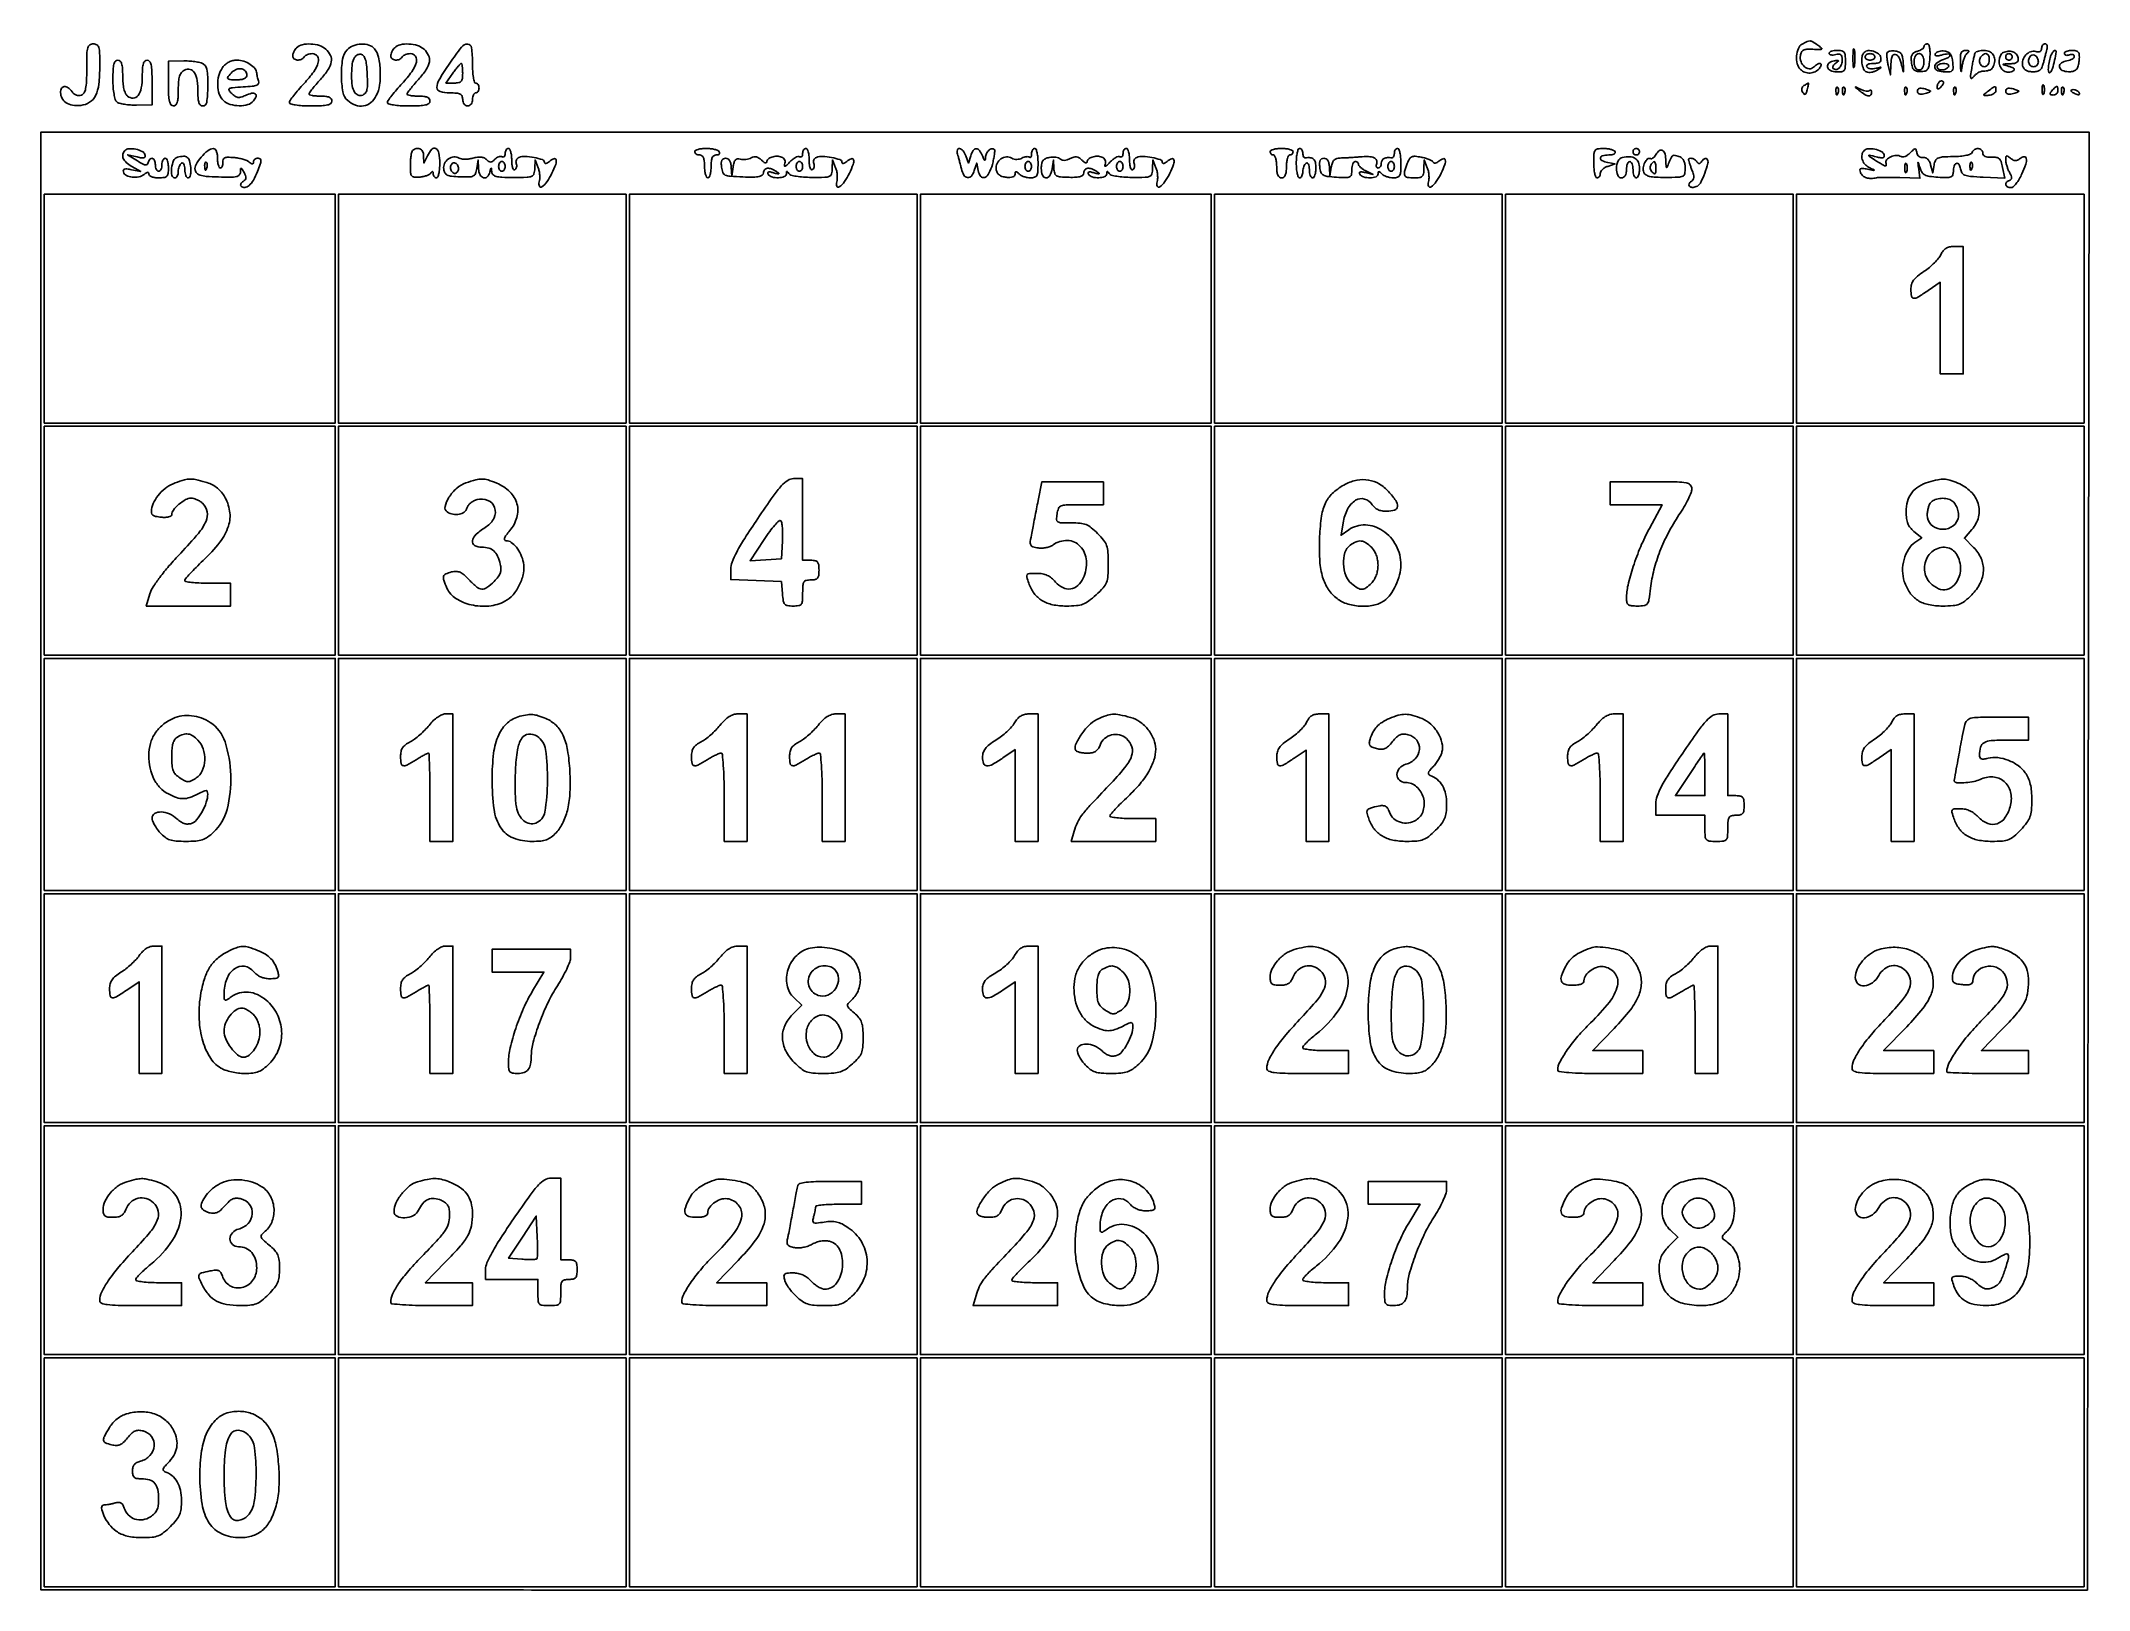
# Model space of a CAD drawing. Extents: x 16 to 642, y 26 to 500.
import ezdxf

# ---------------------------------------------------------------- set-up
doc = ezdxf.new("R2010")
doc.units = 0

msp = doc.modelspace()

# ---------------------------------------------------------------- linework, layer by layer
for points in [[(30, 491.468615, -0.008437), (29.933357, 487.51947, -0.041292), (29.674459, 485.303103, -0.08323), (29.177946, 484.003352, -0.169962), (28.355392, 483.306135, -0.094622), (27.608222, 483.171929, -0.083977), (26.829983, 483.312355, -0.078861), (26.100229, 483.714322, -0.069751), (25.49515, 484.33752, 0.0691), (24.295696, 485.576095, 0.18324), (23.137717, 485.935571, 0.262515), (22.314906, 485.402467, 0.121201), (22, 484.122445, 0.12213), (22.446735, 482.320792, 0.129646), (23.677649, 480.983407, 0.105451), (25.638631, 480.247859, 0.061347), (28.161872, 480.181769, 0.117182), (30.893749, 481.116446, 0.140479), (32.697248, 483.136943, 0.086826), (33.689249, 486.634575, 0.025246), (33.985258, 492.25, 0.006946), (33.938739, 496.22344, 0.065204), (33.674087, 497.908093, 0.185908), (33.068366, 498.698845, 0.138248), (32, 499, 0.150703), (30.925155, 498.668506, 0.180142), (30.316389, 497.808577, 0.059089), (30.052711, 495.957891, 0.005871)], [(94.2, 497.8, 0.047088), (93.740724, 497.24499, 0.037433), (93.3525, 496.570625, 0.038655), (93.086276, 495.884742, 0.073375), (93, 495.3, 0.223903), (93.402558, 494.446112, 0.152212), (94.413811, 494.033254, 0.126875), (95.627894, 494.237783, 0.150604), (96.5, 495, -0.111412), (96.876024, 495.383556, -0.050262), (97.50665, 495.70625, -0.046318), (98.270704, 495.925923, -0.046881), (99.059017, 496, -0.254586), (100.561703, 495.181846, -0.215147), (100.835102, 493.370438, -0.087946), (99.429987, 490.457702, -0.031789), (96.5, 486.896546, 0.010051), (94.77615, 484.977711, 0.014108), (93.321875, 483.192539, 0.010328), (92.197462, 481.665616, 0.154738), (92, 481.042841, 0.337515), (92.328553, 480.611564, 0.027426), (93.808243, 480.290109, 0.026472), (95.875396, 480.069854, 0.013305), (98.5, 480, 0.00942), (101.824386, 480.06264, 0.047315), (103.666667, 480.307692, 0.108427), (104.642085, 480.770252, 0.232029), (105, 481.5, 0.164293), (104.773926, 482.169448, 0.129352), (104.166667, 482.642857, 0.075863), (103.104033, 482.918107, 0.025511), (101.5, 483, -0.0169), (100.15832, 483.045361, -0.027549), (99.028125, 483.18471, -0.026457), (98.184528, 483.382821, -0.333398), (98, 483.628799, -0.159838), (98.128789, 484.021379, -0.006686), (99.028125, 485.2109, -0.010975), (100.158965, 486.601666, -0.007521), (101.5, 488.13168, 0.033347), (103.854068, 491.115012, 0.105875), (104.816029, 493.452516, 0.154275), (104.560958, 495.455051, 0.100942), (103.171259, 497.345012, 0.10835), (101.210959, 498.466639, 0.063378), (98.536182, 498.945799, 0.065004), (95.930616, 498.739131, 0.145111)], [(109.654988, 497.171259, 0.145918), (108.269164, 494.271144, 0.041819), (107.905054, 489.250194, 0.041343), (108.372439, 484.284027, 0.166194), (109.828741, 481.654988, 0.09665), (112.186781, 480.232315, 0.130988), (114.653385, 480.010542, 0.132261), (116.885938, 481.04478, 0.099509), (118.585637, 483.165603, 0.08713), (119.594417, 486.387555, 0.042178), (119.79065, 490.716412, 0.041922), (119.277038, 494.877901, 0.122135), (118.027536, 497.466821, 0.142658), (116.34293, 498.606183, 0.086855), (113.945159, 498.939164, 0.083823), (111.493189, 498.435636, 0.116887)], [(115.800265, 489.728185, -0.011643), (115.886933, 486.726647, -0.053564), (115.710938, 484.997724, -0.104651), (115.250686, 483.95877, -0.145727), (114.44934, 483.342186, -0.178918), (113.027937, 483.324678, -0.175884), (111.924593, 484.235269, -0.097582), (111.235168, 486.196327, -0.034849), (111.015313, 489.168213, -0.025076), (111.162522, 492.368467, -0.078083), (111.698995, 494.452435, -0.14722), (112.615448, 495.540163, -0.193928), (113.875827, 495.789374, -0.176463), (114.66648, 495.318415, -0.094483), (115.214268, 494.305707, -0.050706), (115.576603, 492.572698, -0.013159)], [(124.2, 497.8, 0.047088), (123.740724, 497.24499, 0.037433), (123.3525, 496.570625, 0.038655), (123.086276, 495.884742, 0.073375), (123, 495.3, 0.223903), (123.402558, 494.446112, 0.152212), (124.413811, 494.033254, 0.126875), (125.627894, 494.237783, 0.150604), (126.5, 495, -0.111412), (126.876024, 495.383556, -0.050262), (127.50665, 495.70625, -0.046318), (128.270704, 495.925923, -0.046881), (129.059017, 496, -0.254586), (130.561703, 495.181846, -0.215147), (130.835102, 493.370438, -0.087946), (129.429987, 490.457702, -0.031789), (126.5, 486.896546, 0.010051), (124.77615, 484.977711, 0.014108), (123.321875, 483.192539, 0.010328), (122.197462, 481.665616, 0.154738), (122, 481.042841, 0.337515), (122.328553, 480.611564, 0.027426), (123.808243, 480.290109, 0.026472), (125.875396, 480.069854, 0.013305), (128.5, 480, 0.00942), (131.824386, 480.06264, 0.047315), (133.666667, 480.307692, 0.108427), (134.642085, 480.770252, 0.232029), (135, 481.5, 0.164293), (134.773926, 482.169448, 0.129352), (134.166667, 482.642857, 0.075863), (133.104033, 482.918107, 0.025511), (131.5, 483, -0.0169), (130.15832, 483.045361, -0.027549), (129.028125, 483.18471, -0.026457), (128.184528, 483.382821, -0.333398), (128, 483.628799, -0.159838), (128.128789, 484.021379, -0.006686), (129.028125, 485.2109, -0.010975), (130.158965, 486.601666, -0.007521), (131.5, 488.13168, 0.033347), (133.854068, 491.115012, 0.105875), (134.816029, 493.452516, 0.154275), (134.560958, 495.455051, 0.100942), (133.171259, 497.345012, 0.10835), (131.210959, 498.466639, 0.063378), (128.536182, 498.945799, 0.065004), (125.930616, 498.739131, 0.145111)], [(141.037261, 493.054869, 0.012795), (137.782451, 487.98766, 0.136147), (137.123821, 485.651039, 0.337476), (138.066392, 484.402965, 0.06836), (141, 484, -0.017388), (143.150836, 483.925179, -0.098846), (144.25, 483.625, -0.184152), (144.804216, 483.021586, -0.094959), (145, 482, 0.072314), (145.111864, 481.230589, 0.08892), (145.4375, 480.583333, 0.10214), (145.924246, 480.153209, 0.130775), (146.5, 480, 0.130775), (147.075754, 480.153209, 0.10214), (147.5625, 480.583333, 0.08892), (147.888136, 481.230589, 0.072314), (148, 482, -0.048028), (148.073693, 482.765418, -0.068025), (148.29375, 483.4125, -0.088204), (148.618118, 483.848523, -0.191087), (149, 484, 0.148195), (149.381354, 484.115568, 0.098894), (149.70625, 484.440625, 0.082425), (149.925306, 484.926543, 0.064853), (150, 485.5, 0.064853), (149.925306, 486.073457, 0.082425), (149.70625, 486.559375, 0.098894), (149.381354, 486.884432, 0.148195), (149, 487, -0.339565), (148.604992, 487.303225, -0.024068), (148.291667, 488.75, -0.025878), (148.071434, 490.683687, -0.015416), (148, 493, 0.028402), (147.726225, 497.815828, 0.379071), (146.510487, 498.90941, 0.23372), (144.629053, 497.997517, 0.015934)], [(554.75, 498.919901, 0.16573), (553.575647, 497.567121, 0.078992), (553.046656, 495.295383, 0.076996), (553.244468, 492.904961, 0.138156), (554.2, 491.2, 0.104083), (555.560429, 490.312615, 0.105953), (557.154238, 490.056321, 0.105387), (558.719891, 490.475632, 0.10195), (560, 491.5, 0.085166), (560.572651, 492.493686, 0.462041), (560.305828, 492.967623, 0.195875), (559.406916, 492.79058, 0.051065), (558.242382, 491.842382, -0.222313), (556.923973, 491.364279, -0.159848), (555.464273, 491.992883, -0.123869), (554.400648, 493.54538, -0.124663), (554.201743, 495.412495, -0.079073), (554.525274, 496.459369, -0.162988), (555.121531, 497.061272, -0.106016), (556.156396, 497.331845, -0.023442), (558, 497.327447, 0.004766), (560.209527, 497.239618, 0.178375), (560.677246, 497.396091, 0.474781), (560.679818, 497.702912, 0.015052), (559.55887, 498.577447, 0.020018), (558.054078, 499.590234, 0.120904), (557.164844, 499.876779, 0.127205), (556.265757, 499.711354, 0.023105)], [(563, 496.09362, 0.24384), (563.157535, 495.789795, 0.106581), (563.5875, 495.607123, 0.070464), (564.233678, 495.575635, 0.040966), (565, 495.710251, -0.050317), (565.976001, 495.862983, -0.179172), (566.570546, 495.679133, -0.180105), (566.900162, 495.153299, -0.050928), (567, 494.175648, -0.086318), (566.746387, 492.717529, -0.113734), (566.01931, 491.585462, -0.168697), (565.083474, 491.14587, -0.226323), (564.212429, 491.454237, -0.20254), (564.079275, 491.782151, -0.111623), (564.1823, 492.210053, -0.079282), (564.51379, 492.677508, -0.049787), (565.02896, 493.108129, 0.012013), (565.787698, 493.650684, 0.418595), (565.814026, 493.84727, 0.265097), (565.580681, 493.943949, 0.007983), (564.5, 493.790061, 0.125626), (562.929594, 493.112445, 0.29058), (562.5099, 491.955195, 0.23181), (563.388761, 490.85324, 0.101673), (565.25, 490.399086, 0.037672), (566.802896, 490.459103, 0.19092), (567.552361, 490.860053, 0.154317), (567.913471, 491.72368, 0.022459), (568, 493.649086, 0.023564), (567.912288, 495.509194, 0.137542), (567.563484, 496.414909, 0.184789), (566.852401, 496.865054, 0.049768), (565.5, 497, 0.034468), (564.542441, 496.933911, 0.052547), (563.734375, 496.733751, 0.068439), (563.17873, 496.441306, 0.241977)], [(570.286014, 494.5, 0.006817), (570.315278, 492.711719, 0.040183), (570.418418, 491.780601, 0.720633), (570.561388, 491.761725, 0.075924), (570.717581, 492.26375, 0.022548), (570.846293, 493.485188, 0.015659), (570.885962, 494.872547, 0.015827), (570.839977, 496.209518, 0.031163), (570.703931, 497.26375, 0.248898), (570.549185, 497.455688, 0.49082), (570.403147, 497.374351, 0.030832), (570.307632, 496.29708, 0.00738)], [(573.708849, 496.375516, 0.162016), (573.067129, 495.093707, 0.066157), (573.045837, 493.121236, 0.067537), (573.530324, 491.271729, 0.20618), (574.439261, 490.384934, 0.08937), (575.121749, 490.254993, 0.046588), (575.987644, 490.327232, 0.044322), (576.890008, 490.572051, 0.051288), (577.689261, 490.964068, 0.002629), (578.826699, 491.683134, 0.41719), (578.855349, 491.816689, 0.322506), (578.707651, 491.873584, 0.002256), (577.334157, 491.507072, -0.049038), (576.457972, 491.359117, -0.057292), (575.615598, 491.397195, -0.066494), (574.929592, 491.603718, -0.149092), (574.52514, 491.959323, -0.233205), (574.485674, 492.371953, -0.183499), (574.78766, 492.712248, -0.088065), (575.4844, 492.932621, -0.032676), (576.514307, 493, 0.033909), (577.773998, 493.085529, 0.129488), (578.49496, 493.384525, 0.19006), (578.821167, 493.923229, 0.089533), (578.813108, 494.75, 0.178551), (578.1181, 495.904958, 0.092109), (576.61135, 496.712529, 0.092613), (574.922719, 496.922327, 0.183082)], [(577, 495, -0.148195), (576.884432, 494.618646, -0.098894), (576.559375, 494.29375, -0.082425), (576.073457, 494.074694, -0.064853), (575.5, 494, -0.064853), (574.926543, 494.074694, -0.082425), (574.440625, 494.29375, -0.098894), (574.115568, 494.618646, -0.148195), (574, 495, -0.148195), (574.115568, 495.381354, -0.098894), (574.440625, 495.70625, -0.082425), (574.926543, 495.925306, -0.064853), (575.5, 496, -0.064853), (576.073457, 495.925306, -0.082425), (576.559375, 495.70625, -0.098894), (576.884432, 495.381354, -0.148195)], [(580.772752, 496.307186, 0.117951), (580.652327, 495.817252, 0.020385), (580.685567, 494.855861, 0.021188), (580.821321, 493.707758, 0.017554), (581.060077, 492.5), (581.76337, 489.5), (581.881685, 492.833333, -0.063936), (582.259425, 495.127639, -0.366616), (583.21534, 495.749994, -0.261619), (584.330768, 494.923923, -0.048768), (585.172847, 492.417502, 0.00113), (585.628679, 490.461181, 0.613476), (585.722028, 490.438429, 0.191253), (585.786735, 490.626487, 0.000699), (585.672847, 493, 0.027224), (585.487417, 494.780357, 0.097985), (585.094022, 495.84627, 0.140028), (584.4132, 496.472483, 0.081139), (583.34436, 496.807186, 0.036864), (582.488687, 496.865336, 0.046582), (581.699748, 496.787025, 0.053897), (581.082243, 496.596194, 0.173599)], [(592, 498.116631, -0.185948), (591.854631, 497.739262, -0.058343), (591.39088, 497.333464, -0.049187), (590.720113, 496.963529, -0.0375), (589.926401, 496.691004, 0.070532), (588.939393, 496.277643, 0.139389), (588.361149, 495.664804, 0.11208), (588.118924, 494.739901, 0.036764), (588.176401, 493.324373, 0.038939), (588.455422, 491.888383, 0.129595), (588.935221, 491.064797, 0.144521), (589.724104, 490.635383, 0.052906), (591, 490.5, 0.061426), (592.379593, 490.670127, 0.187559), (593.135916, 491.20575, 0.112408), (593.552911, 492.313907, 0.015952), (593.807498, 494.75, 0.02062), (593.860701, 496.466103, 0.041131), (593.735355, 497.817964, 0.056128), (593.46685, 498.728327, 0.301641), (593.057498, 499, 0.082141), (592.653608, 498.933198, 0.092284), (592.31064, 498.74051, 0.100652), (592.081314, 498.453562, 0.118961)], [(592, 493.5, -0.04716), (591.90137, 492.456621, -0.088208), (591.6, 491.666667, -0.118484), (591.11998, 491.177821, -0.140575), (590.5, 491, -0.140575), (589.88002, 491.177821, -0.118484), (589.4, 491.666667, -0.088208), (589.09863, 492.456621, -0.04716), (589, 493.5, -0.04716), (589.09863, 494.543379, -0.088208), (589.4, 495.333333, -0.118484), (589.88002, 495.822179, -0.140575), (590.5, 496, -0.140575), (591.11998, 495.822179, -0.118484), (591.6, 495.333333, -0.088208), (591.90137, 494.543379, -0.04716)], [(595.510571, 496.017104, 0.166825), (595.415198, 495.596474, 0.318089), (595.633977, 495.348821, 0.100229), (596.275345, 495.328615, 0.019404), (597.416211, 495.568326, -0.027345), (599.464705, 495.964903, -0.454326), (599.928468, 495.561147, -0.287102), (599.496881, 494.869066, -0.022682), (597.418718, 493.969096, 0.085065), (595.700594, 492.955386, 0.290866), (595.332105, 491.77222, 0.250441), (596.258271, 490.787917, 0.072045), (598.384645, 490.398366, 0.033056), (599.929793, 490.442783, 0.202099), (600.617603, 490.812886, 0.172576), (600.894267, 491.603716, 0.02298), (600.802293, 493.398366, 0.036705), (600.54499, 494.892527, 0.09549), (600.087711, 495.878357, 0.121141), (599.373963, 496.485634, 0.080754), (598.34436, 496.807186, 0.050212), (597.469501, 496.84326, 0.053244), (596.622733, 496.701813, 0.059408), (595.926785, 496.415269, 0.127679)], [(603.149832, 493.25, 0.001034), (603.251327, 490.835031, 0.156401), (603.346126, 490.578802, 0.656252), (603.454644, 490.607132, 0.001999), (603.740065, 492.49675, -0.031255), (603.9941, 493.698003, -0.033488), (604.391779, 494.829974, -0.035596), (604.863742, 495.745539, -0.114751), (605.340233, 496.231437, 0.055173), (605.739686, 496.55242, 0.378775), (605.753481, 496.78398, 0.201813), (605.469444, 496.942066, 0.025217), (604.75, 496.984687, 0.119993), (603.903931, 496.786503, 0.176051), (603.386243, 496.234498, 0.092176), (603.147142, 495.170094, 0.019269)], [(607.690356, 496.25, 0.066615), (607.489849, 495.755498, 0.007073), (607.196215, 494.545312, 0.008629), (606.890433, 493.086602, 0.006831), (606.608743, 491.5, 0.006365), (606.279555, 489.311824, 0.09508), (606.320316, 488.543479, 0.52935), (606.612833, 488.435207, 0.062088), (607.227404, 489, -0.039998), (607.806612, 489.581393, -0.035538), (608.493362, 490.08875, -0.037286), (609.180217, 490.455726, -0.084281), (609.75, 490.6, 0.016546), (611.433535, 490.790916, 0.084773), (612.324472, 491.081375, 0.125338), (612.893511, 491.594389, 0.055393), (613.361626, 492.5, 0.098916), (613.651537, 494.196856, 0.137352), (613.196701, 495.662184, 0.141982), (612.063143, 496.645915, 0.108592), (610.452028, 497, 0.029778), (609.527173, 496.944871, 0.036542), (608.678014, 496.779688, 0.039679), (608.008555, 496.539484, 0.158492)], [(612, 494, -0.072314), (611.888136, 493.230589, -0.08892), (611.5625, 492.583333, -0.10214), (611.075754, 492.153209, -0.130775), (610.5, 492, -0.180027), (609.592457, 492.33771, -0.154548), (609.055706, 493.209943, -0.133222), (609.078216, 494.340638, -0.125809), (609.666667, 495.333333, -0.095046), (610.549586, 495.93204, -0.235594), (611.308755, 495.889179, -0.19625), (611.829766, 495.223484, -0.069236)], [(616.25, 496.349228, 0.130897), (615.771073, 495.983833, 0.060634), (615.367188, 495.30641, 0.054031), (615.092758, 494.445394, 0.05019), (615, 493.523655, 0.118451), (615.383518, 491.927482, 0.131247), (616.442555, 490.750286, 0.140731), (617.885786, 490.307696, 0.143858), (619.330161, 490.704051, 0.183763), (619.593851, 491.04823, 0.269398), (619.506866, 491.409908, 0.106333), (618.971566, 491.773462, 0.028325), (617.989919, 492.107615, -0.001606), (616.237686, 492.601388, -0.449887), (616.178431, 492.724878, -0.290933), (616.322442, 492.824766, -0.001226), (618.323324, 492.90032, 0.031071), (619.680198, 493.032916, 0.119737), (620.455381, 493.358716, 0.185752), (620.807834, 493.911914, 0.097861), (620.811841, 494.738516, 0.134013), (620.265426, 495.85062, 0.12775), (619.220751, 496.555463, 0.107771), (617.810388, 496.732261, 0.075496)], [(619, 495, -0.099038), (618.923658, 494.618362, -0.097945), (618.70625, 494.29375, -0.097945), (618.381638, 494.076342, -0.099038), (618, 494, -0.099038), (617.618362, 494.076342, -0.097945), (617.29375, 494.29375, -0.097945), (617.076342, 494.618362, -0.099038), (617, 495, -0.099038), (617.076342, 495.381638, -0.097945), (617.29375, 495.70625, -0.097945), (617.618362, 495.923658, -0.099038), (618, 496, -0.099038), (618.381638, 495.923658, -0.097945), (618.70625, 495.70625, -0.097945), (618.923658, 495.381638, -0.099038)], [(628, 497.59362, -0.118961), (627.868891, 497.050358, -0.157416), (627.511097, 496.692913, -0.123137), (626.934711, 496.559415, -0.059655), (626.180143, 496.663142, 0.153755), (624.606096, 496.585411, 0.119225), (623.174253, 495.622988, 0.111591), (622.274776, 494.049869, 0.122441), (622.181001, 492.298039, 0.104131), (622.507394, 491.521079, 0.104952), (623.118638, 490.94425, 0.085575), (624.022529, 490.586817, 0.047233), (625.206454, 490.454335, 0.048349), (626.54862, 490.56137, 0.119181), (627.44769, 490.955821, 0.121314), (628.057673, 491.712201, 0.051051), (628.490365, 492.954335, -0.00326), (628.759862, 494.057009, -0.002452), (629.070092, 495.266273, -0.002479), (629.373065, 496.400656, -0.005708), (629.614875, 497.25, 0.055364), (629.735512, 497.919921, 0.092955), (629.66851, 498.485937, 0.132656), (629.431006, 498.858956, 0.187153), (629.067388, 499, 0.130831), (628.660338, 498.891636, 0.100642), (628.313545, 498.586876, 0.088374), (628.08029, 498.130986, 0.074295)], [(627, 493.440983, -0.103216), (626.885271, 492.891133, -0.098834), (626.559375, 492.423289, -0.096907), (626.072549, 492.109789, -0.095012), (625.5, 492, -0.179946), (624.59764, 492.335619, -0.15216), (624.05672, 493.20489, -0.132661), (624.066992, 494.327196, -0.128822), (624.63948, 495.306147, -0.194761), (625.37668, 495.618432, -0.172865), (626.169706, 495.350022, -0.128462), (626.782775, 494.537796, -0.098073)], [(630.630286, 494.75, 0.021621), (630.196457, 492.79715, 0.038401), (630.034304, 491.157967, 0.088923), (630.171957, 490.280133, 0.553881), (630.530856, 490.197522, 0.11931), (631.283849, 491.431493, 0.022786), (631.976584, 493.985755, 0.017628), (632.450399, 496.531434, 0.458489), (632.046826, 497, 0.204667), (631.692806, 496.848752, 0.050392), (631.295122, 496.339063, 0.043358), (630.920754, 495.611496, 0.03169)], [(635, 496.031385, 0.184534), (635.122486, 495.710807, 0.147206), (635.440625, 495.516384, 0.100118), (635.925634, 495.488865, 0.055937), (636.5, 495.638374, -0.060408), (637.074141, 495.782373, -0.106335), (637.559375, 495.740147, -0.1502), (637.878058, 495.523595, -0.17057), (638, 495.17654, -0.188079), (637.835961, 494.755876, -0.071237), (637.339062, 494.349981, -0.057618), (636.611136, 494.018258, -0.042877), (635.75, 493.819551, 0.113712), (634.03683, 493.159936, 0.282616), (633.503905, 491.985383, 0.257982), (634.306234, 490.88467, 0.105133), (636.172538, 490.45462, 0.046656), (637.519799, 490.557569, 0.125401), (638.391224, 490.945688, 0.128708), (638.957277, 491.696071, 0.05039), (639.330568, 492.948923, 0.021247), (639.482105, 493.976635, 0.024583), (639.536251, 494.96456, 0.024706), (639.499888, 495.79414, 0.115602), (639.349013, 496.244303, 0.203577), (638.495043, 496.848248, 0.065797), (636.918576, 496.97858, 0.071736), (635.473164, 496.697381, 0.319067)], [(38, 488.122445, 0.017525), (38.085603, 485.680888, 0.027199), (38.347253, 483.589763, 0.029496), (38.738352, 481.976474, 0.146464), (39.25, 481.208448, 0.110376), (40.027371, 480.811216, 0.023311), (41.528125, 480.497724, 0.02335), (43.339857, 480.292815, 0.020295), (45.25, 480.244388), (50, 480.316769), (50, 487.158385, 0.00874), (49.938438, 490.680043, 0.045249), (49.695188, 492.609731, 0.104973), (49.233998, 493.62872, 0.238527), (48.5, 494, 0.197486), (47.795285, 493.710362, 0.123761), (47.326883, 492.937074, 0.060027), (47.069973, 491.512648, 0.014634), (47, 489.122445, -0.041854), (46.696058, 485.497818, -0.11716), (45.708576, 483.165944, -0.23251), (44.232427, 482.397329, -0.180907), (42.5, 483, -0.113165), (41.860332, 483.83674, -0.0468), (41.39069, 485.191053, -0.037886), (41.095735, 486.967546, -0.022202), (41, 489.122445, 0.014634), (40.930027, 491.512648, 0.060027), (40.673117, 492.937074, 0.123761), (40.204715, 493.710362, 0.197486), (39.5, 494, 0.219488), (38.778724, 493.667351, 0.114667), (38.313802, 492.770407, 0.051565), (38.064946, 491.087812, 0.01095)], [(55, 486.841615, 0.00874), (55.061562, 483.319957, 0.045249), (55.304812, 481.390269, 0.104973), (55.766002, 480.37128, 0.238527), (56.5, 480, 0.199491), (57.20636, 480.293506, 0.123057), (57.674469, 481.077469, 0.059195), (57.930552, 482.524528, 0.014227), (58, 484.964816, -0.017354), (58.088688, 487.519258, -0.061428), (58.401361, 489.126728, -0.096679), (58.998257, 490.199936, -0.095051), (59.958013, 490.977529, -0.19079), (61.618537, 491.16824, -0.197233), (62.93029, 490.166552, -0.099354), (63.752984, 487.773354, -0.033275), (64, 484.065741, 0.019722), (64.075987, 482.140084, 0.068749), (64.342234, 480.927624, 0.12871), (64.813403, 480.252702, 0.178183), (65.5, 480, 0.376396), (66.70706, 481.058647, 0.027827), (67.06448, 485.803798, 0.029667), (66.870213, 490.685341, 0.197364), (65.75, 492.791552, 0.110376), (64.972629, 493.188784, 0.023311), (63.471875, 493.502276, 0.02335), (61.660143, 493.707185, 0.020295), (59.75, 493.755612), (55, 493.683231)], [(71.556704, 491.777494, 0.088531), (70.400791, 489.286149, 0.07129), (70.060098, 486.348815, 0.07524), (70.552341, 483.597901, 0.12768), (71.828741, 481.654988, 0.110831), (73.900621, 480.482964, 0.070067), (76.655953, 480.05487, 0.072724), (79.2977, 480.402827, 0.151626), (81.020056, 481.524166, 0.080777), (81.800355, 482.851292, 0.350159), (81.546008, 483.663974, 0.212659), (80.432126, 483.860657, 0.045838), (78.538568, 483.199527, -0.035305), (77.187507, 482.695689, -0.106814), (76.213667, 482.623941, -0.11592), (75.3438, 482.96142, -0.045539), (74.347293, 483.787086, -0.050624), (73.524553, 484.79066, -0.434508), (73.644884, 485.294917, -0.110142), (74.572073, 485.579044, -0.005033), (77.898744, 485.805235, 0.010748), (80.649275, 486.023863, 0.068043), (82.011185, 486.352372, 0.19639), (82.564504, 486.878709, 0.199835), (82.585793, 487.637022, -0.016285), (82.361548, 488.283595, -0.014823), (82.172077, 488.963893, -0.015025), (82.039056, 489.582106, -0.045504), (82, 490.010359, 0.177118), (81.506717, 491.359202, 0.0711), (80.017901, 492.685249, 0.065002), (78.018397, 493.6656, 0.081689), (75.985275, 494, 0.055389), (74.665892, 493.853392, 0.061026), (73.456021, 493.421015, 0.062234), (72.405923, 492.718767, 0.061587)], [(79, 489.393011, -0.175193), (78.789558, 488.810846, -0.111041), (78.211598, 488.366084, -0.074083), (77.269986, 488.088356, -0.034744), (76, 488, -0.012665), (73.761114, 488.056721, -0.246748), (73.184452, 488.398084, -0.326435), (73.230714, 488.985585, -0.018942), (74.528939, 490.386082, -0.114074), (75.901853, 491.243453, -0.138279), (77.412028, 491.328494, -0.166601), (78.55402, 490.630324, -0.17472)], [(145, 490, -0.03013), (144.901953, 488.374393, -0.147941), (144.535992, 487.542045, -0.172745), (143.805215, 487.122953, -0.044676), (142.431906, 487), (139.863812, 487), (142, 490, -0.008918), (142.849894, 491.149606, -0.013385), (143.635555, 492.11875, -0.008223), (144.317849, 492.889757, -0.210509), (144.568094, 493, -0.352422), (144.738284, 492.863031, -0.018124), (144.873128, 492.11875, -0.022227), (144.968885, 491.150131, -0.013524)], [(599.5, 492, -0.08825), (599.157656, 491.617164, -0.053305), (598.640225, 491.29375, -0.051278), (598.038022, 491.074167, -0.061875), (597.440983, 491, -0.067639), (596.890182, 491.074854, -0.08433), (596.423289, 491.29375, -0.09965), (596.111069, 491.61866, -0.142666), (596, 492, -0.195654), (596.155423, 492.381985, -0.086673), (596.604836, 492.70625, -0.066561), (597.270941, 492.926392, -0.0466), (598.059017, 493, -0.047867), (598.804599, 492.928459, -0.104212), (599.33165, 492.70625, -0.181468), (599.558599, 492.378123, -0.202618)], [(555.302786, 486.208294, 0.099194), (554.887777, 485.810672, 0.106234), (554.670556, 485.293112, 0.101646), (554.680352, 484.713256, 0.083716), (554.914049, 484.139072, 0.062669), (555.328106, 483.625732, 0.33351), (555.664053, 483.584182, 0.177523), (555.965059, 483.942533, 0.022875), (556.267643, 484.915465, 0.006422), (556.465507, 485.713853, 0.011098), (556.606696, 486.38317, 0.005206), (556.704174, 486.933565, 0.493359), (556.65638, 486.984687, 0.102382), (556.553075, 486.952543, 0.003763), (556.194255, 486.750305, 0.00672), (555.772844, 486.501006, 0.004654)], [(565.078947, 484.416667, 0.018894), (565.137993, 483.670344, 0.168741), (565.279315, 483.37858, 0.470617), (565.461564, 483.395823, 0.054073), (565.683114, 483.8125, 0.051402), (565.839148, 484.359369, 0.05415), (565.876576, 484.916927, 0.060344), (565.797407, 485.402231, 0.126455), (565.604167, 485.729167, 0.296942), (565.385309, 485.77538, 0.208169), (565.200665, 485.592839, 0.077125), (565.089945, 485.112848, 0.028489)], [(567.078947, 484.416667, 0.018894), (567.137993, 483.670344, 0.168741), (567.279315, 483.37858, 0.470617), (567.461564, 483.395823, 0.054073), (567.683114, 483.8125, 0.051402), (567.839148, 484.359369, 0.05415), (567.876576, 484.916927, 0.060344), (567.797407, 485.402231, 0.126455), (567.604167, 485.729167, 0.296942), (567.385309, 485.77538, 0.208169), (567.200665, 485.592839, 0.077125), (567.089945, 485.112848, 0.028489)], [(572.44113, 484.555166, 0.028232), (573.994936, 483.448229, 0.113944), (575.086923, 483.067299, 0.267066), (575.731288, 483.349827, 0.160259), (576, 484.166667, 0.054473), (575.955843, 484.57078, 0.163966), (575.814502, 484.805127, 0.256938), (575.608287, 484.846939, 0.121201), (575.368517, 484.70185, -0.183501), (574.981568, 484.527919, -0.049995), (574.300218, 484.555485, -0.043581), (573.475882, 484.746283, -0.033549), (572.618517, 485.09035, 0.000982), (571.138766, 485.799216, 0.451234), (571.050073, 485.761405, 0.312651), (571.083955, 485.646181, 0.000828)], [(586.078947, 484.416667, 0.018894), (586.137993, 483.670344, 0.168741), (586.279315, 483.37858, 0.470617), (586.461564, 483.395823, 0.054073), (586.683114, 483.8125, 0.051402), (586.839148, 484.359369, 0.05415), (586.876576, 484.916927, 0.060344), (586.797407, 485.402231, 0.126455), (586.604167, 485.729167, 0.296942), (586.385309, 485.77538, 0.208169), (586.200665, 485.592839, 0.077125), (586.089945, 485.112848, 0.028489)], [(590, 484.5, 0.141083), (590.145233, 483.995536, 0.159863), (590.531275, 483.674889, 0.11018), (591.161067, 483.575446, 0.048265), (592, 483.710251, 0.011694), (592.766573, 483.92999, 0.018384), (593.4125, 484.157982, 0.012941), (593.918345, 484.37302, 0.293778), (594, 484.5, 0.293778), (593.918345, 484.62698, 0.012941), (593.4125, 484.842018, 0.018384), (592.766573, 485.07001, 0.011694), (592, 485.289749, 0.048265), (591.161067, 485.424554, 0.11018), (590.531275, 485.325111, 0.159863), (590.145233, 485.004464, 0.141083)], [(596.666667, 487.333333, 0.063896), (596.411277, 487.002755, 0.039129), (596.195833, 486.558958, 0.038674), (596.048893, 486.07784, 0.054831), (596, 485.633333, 0.142677), (596.093678, 485.31173, 0.290264), (596.322581, 485.204271, 0.131573), (596.693024, 485.355562, 0.034019), (597.183333, 485.783333, 0.041736), (597.5985, 486.274266, 0.061283), (597.867292, 486.770833, 0.080535), (597.959631, 487.197768, 0.212536), (597.85, 487.483333, 0.128169), (597.601612, 487.629018, 0.100736), (597.289271, 487.652396, 0.089268), (596.96028, 487.549128, 0.075941)], [(601.078947, 484.416667, 0.018894), (601.137993, 483.670344, 0.168741), (601.279315, 483.37858, 0.470617), (601.461564, 483.395823, 0.054073), (601.683114, 483.8125, 0.051402), (601.839148, 484.359369, 0.05415), (601.876576, 484.916927, 0.060344), (601.797407, 485.402231, 0.126455), (601.604167, 485.729167, 0.296942), (601.385309, 485.77538, 0.208169), (601.200665, 485.592839, 0.077125), (601.089945, 485.112848, 0.028489)], [(611.631675, 484.521432, 0.004841), (610.412715, 483.579555, 0.2821), (610.319201, 483.326005, 0.371642), (610.505753, 483.180449, 0.00653), (611.881675, 483.26604, 0.05805), (612.691785, 483.422811, 0.073151), (613.377742, 483.756849, 0.088447), (613.839053, 484.209248, 0.155925), (614, 484.712804, 0.031558), (613.940086, 485.661138, 0.400932), (613.687166, 485.866498, 0.137664), (613.20549, 485.688356, 0.005085)], [(617, 484.5, 0.141083), (617.145233, 483.995536, 0.159863), (617.531275, 483.674889, 0.11018), (618.161067, 483.575446, 0.048265), (619, 483.710251, 0.011694), (619.766573, 483.92999, 0.018384), (620.4125, 484.157982, 0.012941), (620.918345, 484.37302, 0.293778), (621, 484.5, 0.293778), (620.918345, 484.62698, 0.012941), (620.4125, 484.842018, 0.018384), (619.766573, 485.07001, 0.011694), (619, 485.289749, 0.048265), (618.161067, 485.424554, 0.11018), (617.531275, 485.325111, 0.159863), (617.145233, 485.004464, 0.141083)], [(628.157895, 485, 0.017491), (628.189089, 484.10856, 0.078554), (628.306058, 483.601562, 0.447206), (628.474999, 483.540618, 0.174857), (628.662281, 483.75, 0.057986), (628.818615, 484.320008, 0.037979), (628.87034, 485, 0.037979), (628.818615, 485.679992, 0.057986), (628.662281, 486.25, 0.174857), (628.474999, 486.459382, 0.447206), (628.306058, 486.398438, 0.078554), (628.189089, 485.89144, 0.017491)], [(631.138321, 484.666667, 0.02929), (630.649087, 484.0015, 0.21616), (630.591728, 483.621532, 0.284908), (630.838836, 483.396015, 0.046192), (631.515876, 483.333333, 0.088623), (632.082526, 483.434565, 0.094873), (632.564039, 483.725, 0.099964), (632.886165, 484.15801, 0.110531), (633, 484.666667, 0.02678), (632.972616, 485.177572, 0.042237), (632.889093, 485.608333, 0.051723), (632.768099, 485.911882, 0.278952), (632.622445, 486, 0.165873), (632.41642, 485.929718, 0.018608), (632.030742, 485.608333, 0.020979), (631.589687, 485.177323, 0.015561)], [(634.078947, 484.416667, 0.018894), (634.137993, 483.670344, 0.168741), (634.279315, 483.37858, 0.470617), (634.461564, 483.395823, 0.054073), (634.683114, 483.8125, 0.051402), (634.839148, 484.359369, 0.05415), (634.876576, 484.916927, 0.060344), (634.797407, 485.402231, 0.126455), (634.604167, 485.729167, 0.296942), (634.385309, 485.77538, 0.208169), (634.200665, 485.592839, 0.077125), (634.089945, 485.112848, 0.028489)], [(637, 484.606989, 0.2252), (637.088769, 484.419896, 0.029412), (637.455882, 484.154486, 0.029555), (637.957462, 483.875192, 0.020646), (638.551938, 483.618443, 0.036408), (639.131719, 483.443138, 0.155351), (639.487528, 483.474315, 0.32948), (639.606889, 483.674071, 0.1144), (639.492921, 484.011454, 0.115814), (638.901891, 484.603931, 0.080554), (638.026239, 484.969265, 0.115534), (637.291154, 484.972535, 0.349578)], [(16, 249), (16, 26), (60.75, 25.993653, 0.000024), (90.165552, 25.990868, 0.000002), (171.156885, 25.9873, 0.000002), (267.752069, 25.98384, 0.000002), (373.762799, 25.980939), (642.025599, 25.974572), (642.262799, 248.987295), (642.5, 472.000018), (329.25, 472.000009), (16, 472)], [(47.803258, 465.108869, -0.122258), (47.849431, 464.489555, -0.286757), (47.553379, 464.157017, -0.112284), (46.817786, 464.111928, -0.017495), (45.380377, 464.399417), (42.5, 465.081096), (45.5, 463.197105, 0.015293), (47.038951, 462.29506, 0.084788), (47.942698, 461.985087, 0.213126), (48.490138, 462.129972, 0.165467), (48.823324, 462.656557, -0.110766), (49.344022, 463.716002, -0.30559), (50.099977, 463.950011, -0.236815), (50.768705, 463.316937, -0.087149), (51, 462, 0.048028), (51.073693, 461.234582, 0.068025), (51.29375, 460.5875, 0.088204), (51.618118, 460.151477, 0.191087), (52, 460, 0.191087), (52.381882, 460.151477, 0.088204), (52.70625, 460.5875, 0.068025), (52.926307, 461.234582, 0.048028), (53, 462, -0.048028), (53.073693, 462.765418, -0.068025), (53.29375, 463.4125, -0.088204), (53.618118, 463.848523, -0.191087), (54, 464, -0.254951), (54.384262, 463.790443, -0.06271), (54.70625, 463.11875, -0.048861), (54.927234, 462.149251, -0.031626), (55, 461, -0.030723), (54.896154, 459.311537, -0.167168), (54.5, 458.5, -0.167168), (53.688463, 458.103846, -0.030723), (52, 458, -0.0356), (50.851003, 458.081912, -0.053973), (49.88125, 458.329718, -0.070564), (49.216151, 458.692129, -0.237042), (49, 459.122445, 0.106862), (48.907425, 459.55065, 0.3088), (48.66107, 459.700321, 0.136646), (48.235445, 459.557057, 0.024112), (47.555042, 459.045681, -0.123809), (45.978363, 458.291123, -0.079595), (43.942301, 458.207306, -0.086295), (42.137687, 458.745583, -0.200237), (41.230456, 459.793616, -0.155664), (41.225308, 460.34033, -0.252868), (41.548688, 460.657695, -0.10179), (42.306002, 460.716717, -0.020263), (43.652128, 460.491708), (46.5, 459.896183), (43.75, 461.480029, -0.052859), (42.097388, 462.680331, -0.11118), (41.186241, 463.968665, -0.155701), (41.078447, 465.230972, -0.141346), (41.712576, 466.379243, -0.189851), (42.955875, 466.91986, -0.060212), (45.007494, 466.744326, -0.06043), (46.94173, 466.089699, -0.204277)], [(61.813358, 461.172988, -0.030826), (61.858593, 459.94457, -0.051868), (61.726539, 458.922311, -0.071471), (61.452767, 458.226409, -0.269582), (61.063358, 458, -0.22042), (60.656399, 458.188565, -0.077447), (60.312362, 458.751711, -0.058888), (60.077841, 459.57915, -0.039658), (60, 460.559017, 0.035659), (59.931329, 461.520664, 0.083483), (59.712684, 462.205217, 0.1651), (59.384801, 462.521766, 0.253782), (59, 462.5, 0.111412), (58.616444, 462.123976, 0.050262), (58.29375, 461.49335, 0.046318), (58.074077, 460.729296, 0.046881), (58, 459.940983, -0.049547), (57.926216, 459.198222, -0.069539), (57.70625, 458.570164, -0.089706), (57.381787, 458.147465, -0.186414), (57, 458, -0.357055), (56.069923, 458.761225, -0.079522), (55.980867, 460.969744, -0.069359), (56.59382, 463.302942, -0.234965), (57.75, 464.304452, -0.047571), (59.64512, 464.604861, -0.181642), (60.769638, 464.260421, -0.166734), (61.446832, 463.235265, -0.038746)], [(70, 464, 0.028045), (70.064524, 462.850534, 0.044005), (70.261111, 461.88125, 0.054726), (70.546372, 461.20162, 0.272471), (70.888889, 461, 0.19719), (71.217201, 461.134718, 0.097087), (71.475868, 461.514063, 0.072417), (71.626653, 462.080173, 0.04877), (71.638889, 462.75, -0.106647), (71.752797, 463.599509, -0.20395), (72.212776, 464.095084, -0.105932), (73.155373, 464.295179, -0.019769), (74.931836, 464.221534, -0.025465), (76.342377, 464.03442, -0.024623), (77.742781, 463.703511, -0.025412), (78.943676, 463.289372, -0.077611), (79.681836, 462.849089, 0.024494), (80.317332, 462.372224, 0.155322), (80.700068, 462.259431, 0.313252), (80.922901, 462.42147, 0.083927), (81, 462.877555, -0.125654), (81.109303, 463.305625, -0.100778), (81.416994, 463.670282, -0.090106), (81.877253, 463.915376, -0.077553), (82.419555, 464, -0.173251), (83.041966, 463.777659, -0.237207), (83.279976, 463.242962, -0.072903), (83.068256, 462.157064, -0.009047), (82.226425, 459.894504, -0.035215), (80.996762, 457.314048, -0.081675), (79.655519, 455.648943, -0.14887), (78.367231, 455.051618, -0.235194), (77.235832, 455.430834, -0.176082), (77.084702, 455.754533, -0.125993), (77.149911, 456.152406, -0.092686), (77.433634, 456.568947, -0.058672), (77.895294, 456.935288, 0.078645), (78.473704, 457.432994, 0.153764), (78.707117, 457.98793, 0.118221), (78.607728, 458.681471, 0.037177), (78.146742, 459.630915, 0.005845), (77.471245, 460.762901, 0.228394), (77.231706, 460.917117, 0.43163), (77.071766, 460.784567, 0.011566), (77.030409, 459.76883, -0.182121), (76.681208, 458.889074, -0.154861), (75.812013, 458.385196, -0.05575), (74.038261, 458.195217, -0.007402), (70.261703, 458.26883, -0.00893), (66.569047, 458.461591, -0.054629), (64.693503, 458.801264, -0.124331), (63.680664, 459.402494, -0.150744), (63.164559, 460.373685, -0.176129), (63.440289, 462.088215, -0.049228), (65.013554, 464.35602, -0.049409), (67.021643, 466.292206, -0.156283), (68.75, 466.939558, -0.213214), (69.248867, 466.74502, -0.094472), (69.65087, 466.145207, -0.065041), (69.914432, 465.200861, -0.035583)], [(133.06768, 464.75), (133.135361, 462.5), (134.220495, 464.75, -0.070606), (135.571168, 466.765735, -0.358366), (136.812426, 466.954918, -0.220615), (137.743882, 465.59211, -0.041344), (138, 462.5, -0.020945), (137.927717, 460.775243, -0.033738), (137.70625, 459.321875, -0.036969), (137.388512, 458.267028, -0.31052), (137, 458, -0.123684), (136.617406, 458.096112, -0.099425), (136.289252, 458.367188, -0.089546), (136.065963, 458.772489, -0.07833), (135.984687, 459.25, 0.040371), (135.938694, 459.743404, 0.28948), (135.78505, 459.912621, 0.275532), (135.558798, 459.850568, 0.03788), (135.234687, 459.4576, -0.116992), (134.76553, 459.042845, -0.037377), (133.908002, 458.663713, -0.034962), (132.856572, 458.370833, -0.03263), (131.75, 458.218802, -0.038499), (130.152496, 458.227849, -0.212953), (129.417027, 458.631798, -0.147233), (129.073512, 459.554111, -0.016043), (129, 461.844535, -0.016118), (129.048766, 463.356907, -0.020746), (129.195833, 464.739749, -0.019058), (129.406541, 465.862261, -0.141364), (129.666667, 466.333333, -0.128819), (130.760827, 466.973202, -0.17904), (131.88205, 466.881752, -0.166909), (132.729058, 466.066207, -0.111326)], [(160, 463.440983, 0.024354), (160.06587, 462.089461, 0.05363), (160.275659, 461.078212, 0.102202), (160.587083, 460.528458, 0.366522), (160.956326, 460.473008, 0.116874), (161.282733, 460.799982, 0.081792), (161.480804, 461.283743, 0.075077), (161.523419, 461.846937, 0.073145), (161.398855, 462.402983, -0.096586), (161.302462, 462.951906, -0.097639), (161.420056, 463.494558, -0.098851), (161.732882, 463.946822, -0.101709), (162.192529, 464.238782, -0.102922), (164.076776, 464.539078, -0.034916), (166.84699, 464.213804, -0.029779), (169.409411, 463.5698, -0.327241), (170, 462.764056, 0.231685), (170.133904, 462.490589, 0.209624), (170.441096, 462.413178, 0.095601), (170.929535, 462.595374, 0.036283), (171.524166, 463.020056, -0.075812), (172.913708, 463.855614, -0.466419), (173.559095, 463.517323, -0.145403), (173.455441, 462.112041, -0.020825), (172.308705, 459.430116, -0.039572), (170.806286, 456.835051, -0.09064), (169.21543, 455.241933, -0.478483), (168.469783, 455.462213, -0.176371), (168.41645, 456.736757, 0.062466), (168.587892, 457.665394, 0.033406), (168.577381, 458.83397, 0.032668), (168.405593, 460.043418, 0.043555), (168.084775, 461.10507), (167.126773, 463.5), (167.063386, 460.8125, -0.064851), (166.818704, 459.226844, -0.228752), (166.147844, 458.480803, -0.091167), (164.702156, 458.177484, -0.006245), (160.5, 458.125, -0.008855), (157.001214, 458.186971, -0.053631), (155.208195, 458.444365, -0.130506), (154.278927, 458.963286, -0.185415), (153.883999, 459.8125, 0.003359), (153.804677, 460.863202, 0.422001), (153.712336, 460.939425, 0.308151), (153.603687, 460.846713, 0.002732), (153.310674, 459.75, -0.129068), (152.52184, 458.347424, -0.277583), (151.367324, 458.040025, -0.215231), (150.307904, 458.942013, -0.09707), (149.850168, 460.75), (149.700336, 463.5), (149.29074, 460.822481, -0.051715), (148.892919, 459.297224, -0.191428), (148.237211, 458.574409, -0.11132), (147.028548, 458.286262, -0.012534), (144.190572, 458.322481, -0.015059), (141.610889, 458.498024, -0.085915), (140.291671, 458.862374, -0.158014), (139.570771, 459.539794, -0.090655), (139.189316, 460.682339, -0.150853), (139.459849, 462.379916, -0.125161), (140.652492, 463.777302, -0.129212), (142.334974, 464.407244, -0.165186), (143.937805, 464.038439, 0.10168), (144.646837, 463.77889, 0.037055), (145.718686, 463.699244, 0.034877), (146.938237, 463.784302, 0.035), (148.132662, 464.038047, -0.034084), (149.488368, 464.328648, -0.06336), (150.610858, 464.347133, -0.078536), (151.530456, 464.09576, -0.090701), (152.277189, 463.579953, 0.045206), (152.992822, 462.983218, 0.161547), (153.55725, 462.818241, 0.155881), (154.120942, 463.020963, 0.041257), (154.838398, 463.672088, -0.054681), (155.398377, 464.153585, -0.064822), (156.019595, 464.470291, -0.07614), (156.605006, 464.582889, -0.14899), (157.059947, 464.462951, 0.151548), (157.416457, 464.370867, 0.191583), (157.72386, 464.510591, 0.130827), (157.931605, 464.886013, 0.061388), (158, 465.440983, -0.062283), (158.074545, 466.037096, -0.080552), (158.29375, 466.542039, -0.097988), (158.618621, 466.879982, -0.153634), (159, 467, -0.280045), (159.385863, 466.76549, -0.051215), (159.70625, 465.954539, -0.04194), (159.92748, 464.804739, -0.02657)], [(223.5, 466, -0.139169), (223.607943, 465.620352, -0.191142), (223.478525, 465.29375, -0.138808), (223.110654, 465.073267, -0.066118), (222.559017, 465, 0.152224), (221.851766, 464.77957, 0.137733), (221.361358, 464.188749, 0.079938), (221.081849, 463.135988, 0.025), (221, 461.5, -0.027026), (220.927458, 460.158889, -0.042582), (220.70625, 459.028125, -0.052312), (220.385692, 458.232098, -0.277684), (220, 458, -0.277684), (219.614308, 458.232098, -0.052312), (219.29375, 459.028125, -0.042582), (219.072542, 460.158889, -0.027026), (219, 461.5, 0.025511), (218.918107, 463.104033, 0.075863), (218.642857, 464.166667, 0.129352), (218.169448, 464.773926, 0.164293), (217.5, 465, -0.064853), (216.926543, 465.074694, -0.082425), (216.440625, 465.29375, -0.098894), (216.115568, 465.618646, -0.148195), (216, 466, -0.275259), (216.229636, 466.385522, -0.053437), (217.010789, 466.70625, -0.043243), (218.122516, 466.927436, -0.027497), (219.440983, 467, -0.026918), (220.803639, 466.926586, -0.033489), (222.052725, 466.70625, -0.035556), (223.04134, 466.386693, -0.159713)], [(251, 463.440983, 0.024354), (251.06587, 462.089461, 0.05363), (251.275659, 461.078212, 0.102202), (251.587083, 460.528458, 0.366522), (251.956326, 460.473008, 0.116874), (252.282733, 460.799982, 0.081792), (252.480804, 461.283743, 0.075077), (252.523419, 461.846937, 0.073145), (252.398855, 462.402983, -0.096586), (252.302462, 462.951906, -0.097639), (252.420056, 463.494558, -0.098851), (252.732882, 463.946822, -0.101709), (253.192529, 464.238782, -0.102922), (255.076776, 464.539078, -0.034916), (257.84699, 464.213804, -0.029779), (260.409411, 463.5698, -0.327241), (261, 462.764056, 0.231685), (261.133904, 462.490589, 0.209624), (261.441096, 462.413178, 0.095601), (261.929535, 462.595374, 0.036283), (262.524166, 463.020056, -0.075812), (263.913708, 463.855614, -0.466419), (264.559095, 463.517323, -0.145403), (264.455441, 462.112041, -0.020825), (263.308705, 459.430116, -0.039572), (261.806286, 456.835051, -0.09064), (260.21543, 455.241933, -0.478483), (259.469783, 455.462213, -0.176371), (259.41645, 456.736757, 0.062466), (259.587892, 457.665394, 0.033406), (259.577381, 458.83397, 0.032668), (259.405593, 460.043418, 0.043555), (259.084775, 461.10507), (258.126773, 463.5), (258.063386, 460.802159, -0.061692), (257.828031, 459.209566, -0.229019), (257.177034, 458.467654, -0.094903), (255.780506, 458.168442, -0.006652), (251.758331, 458.13417, -0.015848), (249.217566, 458.226889, -0.025424), (247.064294, 458.484359, -0.025718), (245.416283, 458.855081, -0.184948), (244.773644, 459.332012, 0.01883), (244.400335, 459.872749, 0.265122), (244.192121, 459.963392, 0.350057), (244.052264, 459.824709, 0.025984), (244.015313, 459.25, -0.313129), (243.387783, 458.369442, -0.079951), (241.56986, 458.028949, -0.071647), (239.567183, 458.265269, -0.191468), (238.433788, 459.107134, -0.138573), (238.311362, 459.535816, -0.343106), (238.498908, 459.778342, -0.112308), (239.073504, 459.794335, -0.02003), (240.124771, 459.541627, 0.005777), (241.359857, 459.207229, 0.166543), (241.68296, 459.232223, 0.566986), (241.704386, 459.393648, 0.015091), (241, 459.919181, 0.056067), (239.493186, 460.740004, 0.121276), (238.195921, 460.929977, 0.197182), (237.343277, 460.480282, 0.175801), (237, 459.534133, -0.234003), (236.65319, 458.83367, -0.113973), (235.720894, 458.412444, -0.048532), (233.952793, 458.234315, -0.009486), (230.75, 458.284133, -0.00772), (226.814206, 458.480951, -0.089951), (225.325982, 458.852763, -0.1974), (224.57758, 459.645299, -0.063188), (224.183578, 461.25, -0.032073), (224.118815, 462.532981, -0.103603), (224.304247, 463.361603, -0.165427), (224.742503, 463.827803, -0.122711), (225.433578, 464, -0.138418), (226.105594, 463.810327, -0.116187), (226.632814, 463.287189, -0.084356), (226.986766, 462.425206, -0.041746), (227.149832, 461.25), (227.299664, 458.5), (227.725597, 461.346818, -0.031779), (228.019547, 462.712201, -0.118604), (228.446657, 463.472748, -0.177874), (229.064257, 463.787193, -0.093937), (229.933732, 463.727581, 0.056612), (230.730587, 463.613111, 0.037844), (231.651947, 463.655597, 0.037972), (232.551144, 463.835665, 0.059233), (233.280308, 464.136992, -0.08366), (234.063844, 464.417047, -0.099378), (234.847999, 464.399978, -0.088429), (235.633826, 464.071185, -0.053232), (236.422341, 463.434802, 0.028966), (237.029143, 462.894509, 0.074851), (237.536563, 462.603884, 0.190476), (237.854104, 462.605702, 0.306224), (238, 462.821583, -0.22197), (238.411354, 463.702528, -0.094168), (239.576638, 464.353271, -0.079537), (241.108951, 464.604929, -0.092878), (242.557471, 464.339573, -0.08948), (243.148369, 463.981429, -0.112302), (243.52148, 463.462921, -0.109655), (243.638835, 462.823978, -0.082215), (243.495703, 462.120958, 0.101095), (243.417725, 461.648003, 0.527546), (243.602664, 461.531588, 0.090002), (244.113295, 461.872441, 0.0129), (244.997846, 462.772174, -0.032862), (245.878978, 463.599651, -0.045959), (246.77231, 464.206172, -0.054848), (247.552689, 464.531533, -0.212881), (248.059613, 464.463157, 0.151474), (248.416252, 464.370985, 0.191585), (248.723761, 464.510652, 0.130873), (248.931578, 464.886032, 0.061414), (249, 465.440983, -0.062283), (249.074545, 466.037096, -0.080552), (249.29375, 466.542039, -0.097988), (249.618621, 466.879982, -0.153634), (250, 467, -0.280045), (250.385863, 466.76549, -0.051215), (250.70625, 465.954539, -0.04194), (250.92748, 464.804739, -0.02657)], [(298.890702, 464.766423), (299.716956, 462.532847), (300.425866, 464.766423, -0.063411), (301.182287, 466.39857, -0.259286), (302.105247, 466.906102, -0.243034), (303.072784, 466.400596, -0.057645), (303.968838, 464.75, 0.01003), (304.420516, 463.688335, 0.157453), (304.681228, 463.39972, 0.522878), (304.864094, 463.485755, 0.032514), (304.936614, 464.190983, -0.100824), (305.231523, 465.404304, -0.095696), (305.980722, 466.431385, -0.12964), (306.880706, 466.913658, -0.260537), (307.632256, 466.701077, -0.216779), (307.777385, 466.313683, -0.015571), (307.660433, 465.14387, -0.019621), (307.413994, 463.708406, -0.013444), (307.027181, 462.100942, -0.049336), (306.000544, 459.386838, -0.17853), (304.680101, 458.138737, -0.346803), (303.488862, 458.460413, -0.111755), (302.6965, 460.25), (302.253899, 462.5), (301.510318, 460.25, -0.086898), (300.607748, 458.56816, -0.263568), (299.449441, 458.092733, -0.23327), (298.328853, 458.833774, -0.073644), (297.56092, 460.75, 0.002997), (297.271742, 461.931031, 0.002363), (296.944973, 463.20625, 0.002389), (296.630176, 464.387932, 0.005913), (296.385125, 465.25, -0.127389), (296.339811, 466.530663, -0.406214), (296.987738, 466.956136, -0.18472), (298.051904, 466.294906, -0.07393)], [(321, 462.5, -0.013093), (320.931674, 459.891102, -0.10542), (320.622222, 458.73913, -0.20478), (319.95486, 458.183464, -0.072715), (318.7, 458, -0.045545), (317.73134, 458.088418, -0.037078), (316.723125, 458.3525, -0.038434), (315.825061, 458.739764, -0.075503), (315.2, 459.2, 0.019335), (314.578907, 459.77483, 0.193192), (314.25, 459.886162, 0.345016), (314.054371, 459.714668, 0.046682), (314, 459.133578, -0.190581), (313.801814, 458.63251, -0.121819), (313.269596, 458.287561, -0.077191), (312.404916, 458.131517, -0.03477), (311.25, 458.183578, -0.047303), (309.974924, 458.454144, -0.095548), (309.074325, 458.939321, -0.109758), (308.496234, 459.672772, -0.077011), (308.189316, 460.682339, -0.150029), (308.460175, 462.399764, -0.128905), (309.657382, 463.790778, -0.131813), (311.36, 464.396177, -0.159607), (313, 464, 0.083928), (313.663268, 463.730371, 0.057547), (314.473079, 463.646107, 0.055621), (315.312564, 463.749388, 0.064553), (316.064635, 464.034592, -0.042277), (316.751208, 464.330465, -0.052169), (317.431265, 464.481216, -0.061172), (318.006777, 464.476446, -0.165208), (318.368517, 464.29815, 0.222224), (318.605842, 464.212042, 0.237774), (318.814502, 464.341748, 0.101051), (318.956608, 464.735523, 0.036245), (319, 465.333333, -0.05808), (319.074296, 465.970776, -0.077243), (319.29375, 466.510417, -0.096011), (319.618547, 466.872, -0.163305), (320, 467, -0.31052), (320.388512, 466.732972, -0.036969), (320.70625, 465.678125, -0.033738), (320.927717, 464.224757, -0.020945)], [(349, 463.440983, 0.024354), (349.06587, 462.089461, 0.05363), (349.275659, 461.078212, 0.102202), (349.587083, 460.528458, 0.366522), (349.956326, 460.473008, 0.116874), (350.282733, 460.799982, 0.081792), (350.480804, 461.283743, 0.075077), (350.523419, 461.846937, 0.073145), (350.398855, 462.402983, -0.096586), (350.302462, 462.951906, -0.097639), (350.420056, 463.494558, -0.098851), (350.732882, 463.946822, -0.101709), (351.192529, 464.238782, -0.102922), (353.076776, 464.539078, -0.034916), (355.84699, 464.213804, -0.029779), (358.409411, 463.5698, -0.327241), (359, 462.764056, 0.231685), (359.133904, 462.490589, 0.209624), (359.441096, 462.413178, 0.095601), (359.929535, 462.595374, 0.036283), (360.524166, 463.020056, -0.075812), (361.913708, 463.855614, -0.466419), (362.559095, 463.517323, -0.145403), (362.455441, 462.112041, -0.020825), (361.308705, 459.430116, -0.039572), (359.806286, 456.835051, -0.09064), (358.21543, 455.241933, -0.478483), (357.469783, 455.462213, -0.176371), (357.41645, 456.736757, 0.062466), (357.587892, 457.665394, 0.033406), (357.577381, 458.83397, 0.032668), (357.405593, 460.043418, 0.043555), (357.084775, 461.10507), (356.126773, 463.5), (356.063386, 460.802159, -0.061692), (355.828031, 459.209566, -0.229019), (355.177034, 458.467654, -0.094903), (353.780506, 458.168442, -0.006652), (349.758331, 458.13417, -0.015848), (347.217566, 458.226889, -0.025424), (345.064294, 458.484359, -0.025718), (343.416283, 458.855081, -0.184948), (342.773644, 459.332012, 0.01883), (342.400335, 459.872749, 0.265122), (342.192121, 459.963392, 0.350057), (342.052264, 459.824709, 0.025984), (342.015313, 459.25, -0.313129), (341.387783, 458.369442, -0.079951), (339.56986, 458.028949, -0.071647), (337.567183, 458.265269, -0.191468), (336.433788, 459.107134, -0.138573), (336.311362, 459.535816, -0.343106), (336.498908, 459.778342, -0.112308), (337.073504, 459.794335, -0.02003), (338.124771, 459.541627, 0.005777), (339.359857, 459.207229, 0.166543), (339.68296, 459.232223, 0.566986), (339.704386, 459.393648, 0.015091), (339, 459.919181, 0.056068), (337.49369, 460.739725, 0.121126), (336.196313, 460.930099, 0.197013), (335.343444, 460.48128, 0.17612), (335, 459.536498, -0.195744), (334.726003, 458.863427, -0.126016), (333.996725, 458.419422, -0.062811), (332.669727, 458.190652, -0.016334), (330.5, 458.163321, -0.013776), (327.831407, 458.290498, -0.113757), (326.67917, 458.649088, -0.193857), (326.099418, 459.396737, -0.054945), (325.850168, 460.876823), (325.700336, 463.5), (325.283746, 460.75, -0.083932), (324.601607, 458.676426, -0.289211), (323.429283, 458.001379, -0.304467), (322.370387, 458.776211, -0.087217), (322, 460.883423, -0.039989), (322.117228, 462.346843, -0.118318), (322.502875, 463.27078, -0.132533), (323.235094, 463.858446, -0.056033), (324.448514, 464.234909, -0.04039), (325.455148, 464.344199, -0.04173), (326.455114, 464.288141, -0.045339), (327.306762, 464.088709, -0.116715), (327.841155, 463.758845, 0.123608), (328.374566, 463.439516, 0.08585), (329.074911, 463.353519, 0.068571), (329.90649, 463.510024, 0.042136), (330.823195, 463.905377, -0.045056), (331.907788, 464.365657, -0.111268), (332.763645, 464.442608, -0.114532), (333.554372, 464.144954, -0.049366), (334.430554, 463.426589, 0.029122), (335.034203, 462.88944, 0.075394), (335.538975, 462.601472, 0.191798), (335.854846, 462.604965, 0.30407), (336, 462.821583, -0.22197), (336.411354, 463.702528, -0.094168), (337.576638, 464.353271, -0.079537), (339.108951, 464.604929, -0.092878), (340.557471, 464.339573, -0.08948), (341.148369, 463.981429, -0.112302), (341.52148, 463.462921, -0.109655), (341.638835, 462.823978, -0.082215), (341.495703, 462.120958, 0.101095), (341.417725, 461.648003, 0.527546), (341.602664, 461.531588, 0.090002), (342.113295, 461.872441, 0.0129), (342.997846, 462.772174, -0.032862), (343.878978, 463.599651, -0.045959), (344.77231, 464.206172, -0.054848), (345.552689, 464.531533, -0.212881), (346.059613, 464.463157, 0.151474), (346.416252, 464.370985, 0.191585), (346.723761, 464.510652, 0.130873), (346.931578, 464.886032, 0.061414), (347, 465.440983, -0.062283), (347.074545, 466.037096, -0.080552), (347.29375, 466.542039, -0.097988), (347.618621, 466.879982, -0.153634), (348, 467, -0.280045), (348.385863, 466.76549, -0.051215), (348.70625, 465.954539, -0.04194), (348.92748, 464.804739, -0.02657)], [(399, 466, -0.099038), (398.923658, 465.618362, -0.097945), (398.70625, 465.29375, -0.097945), (398.381638, 465.076342, -0.099038), (398, 465, 0.277684), (397.614308, 464.767902, 0.052312), (397.29375, 463.971875, 0.042582), (397.072542, 462.841111, 0.027026), (397, 461.5, -0.025511), (396.918107, 459.895967, -0.075863), (396.642857, 458.833333, -0.129352), (396.169448, 458.226074, -0.164293), (395.5, 458, -0.164293), (394.830552, 458.226074, -0.129352), (394.357143, 458.833333, -0.075863), (394.081893, 459.895967, -0.025511), (394, 461.5, 0.027026), (393.927458, 462.841111, 0.042582), (393.70625, 463.971875, 0.052312), (393.385692, 464.767902, 0.277684), (393, 465, -0.099038), (392.618362, 465.076342, -0.097945), (392.29375, 465.29375, -0.097945), (392.076342, 465.618362, -0.099038), (392, 466, -0.277684), (392.232098, 466.385692, -0.052312), (393.028125, 466.70625, -0.042582), (394.158889, 466.927458, -0.027026), (395.5, 467, -0.027026), (396.841111, 466.927458, -0.042582), (397.971875, 466.70625, -0.052312), (398.767902, 466.385692, -0.277684)], [(402, 465.5, 0.048526), (402.055021, 464.934422, 0.075993), (402.220312, 464.475411, 0.105904), (402.464327, 464.190576, 0.204797), (402.75, 464.118421, -0.064017), (404.28668, 464.1626, -0.167959), (405.275024, 463.707015, -0.152563), (405.828932, 462.700916, -0.050161), (406, 461, -0.031626), (405.927234, 459.850749, -0.048861), (405.70625, 458.88125, -0.06271), (405.384262, 458.209557, -0.254951), (405, 458, -0.230178), (404.616918, 458.186221, -0.073461), (404.29375, 458.751711, -0.055981), (404.073066, 459.579009, -0.037227), (404, 460.559017, 0.035659), (403.931329, 461.520664, 0.083483), (403.712684, 462.205217, 0.1651), (403.384801, 462.521766, 0.253782), (403, 462.5, 0.111412), (402.616444, 462.123976, 0.050262), (402.29375, 461.49335, 0.046318), (402.074077, 460.729296, 0.046881), (402, 459.940983, -0.049547), (401.926216, 459.198222, -0.069539), (401.70625, 458.570164, -0.089706), (401.381787, 458.147465, -0.186414), (401, 458, -0.31052), (400.611488, 458.267028, -0.036969), (400.29375, 459.321875, -0.033738), (400.072283, 460.775243, -0.020945), (400, 462.5, -0.020945), (400.072283, 464.224757, -0.033738), (400.29375, 465.678125, -0.036969), (400.611488, 466.732972, -0.31052), (401, 467, -0.148195), (401.381354, 466.884432, -0.098894), (401.70625, 466.559375, -0.082425), (401.925306, 466.073457, -0.064853)], [(432, 462.5, -0.013093), (431.931674, 459.891102, -0.10542), (431.622222, 458.73913, -0.20478), (430.95486, 458.183464, -0.072715), (429.7, 458, -0.045545), (428.73134, 458.088418, -0.037078), (427.723125, 458.3525, -0.038434), (426.825061, 458.739764, -0.075503), (426.2, 459.2, 0.018208), (425.578624, 459.777696, 0.180052), (425.25, 459.9, 0.354955), (425.056215, 459.742599, 0.051663), (425, 459.2, -0.321581), (424.385638, 458.343563, -0.077547), (422.562949, 458.027935, -0.069348), (420.556326, 458.273543, -0.19153), (419.433788, 459.107134, -0.142392), (419.31446, 459.53714, -0.32972), (419.505778, 459.789235, -0.113345), (420.083663, 459.823311, -0.02138), (421.124771, 459.601863), (423.5, 458.989459), (421.25, 460.147544, -0.027682), (420.388596, 460.653057, -0.035491), (419.660937, 461.214302, -0.038294), (419.144332, 461.751031, -0.174166), (419, 462.152814, 0.11729), (418.92314, 462.475956, 0.100565), (418.70625, 462.751139, 0.092813), (418.381905, 462.935884, 0.083359), (418, 463, 0.229917), (417.616928, 462.81402, 0.07357), (417.29375, 462.24953, 0.056058), (417.073069, 461.423595, 0.03729), (417, 460.445209, -0.052991), (416.843136, 458.969271, -0.233261), (416.315013, 458.302792, -0.117122), (415.196676, 458.065371, -0.010023), (412.25, 458.195209, -0.01391), (409.441637, 458.454017, -0.106113), (408.194236, 458.882886, -0.175693), (407.537145, 459.694828, -0.054549), (407.183578, 461.25, -0.032073), (407.118815, 462.532981, -0.103603), (407.304247, 463.361603, -0.165427), (407.742503, 463.827803, -0.122711), (408.433578, 464, -0.138418), (409.105594, 463.810327, -0.116187), (409.632814, 463.287189, -0.084356), (409.986766, 462.425206, -0.041746), (410.149832, 461.25), (410.299664, 458.5), (410.716254, 461.25, -0.043945), (411.053391, 462.638611, -0.126847), (411.590456, 463.461288, -0.130491), (412.448028, 463.908376, -0.047735), (413.816422, 464.081242, 0.004531), (415.059602, 464.130157, 0.002431), (416.592949, 464.211886, 0.00242), (418.156271, 464.310432, 0.003789), (419.5, 464.411903, -0.026951), (422.106313, 464.487666, -0.089385), (423.77993, 464.14296, -0.190804), (424.55308, 463.410326, -0.203134), (424.588855, 462.370958, 0.061879), (424.458896, 461.846279, 0.108279), (424.501838, 461.402719, 0.150891), (424.706304, 461.111261, 0.166391), (425.031385, 461, 0.152681), (425.400789, 461.115494, 0.098158), (425.715469, 461.440625, 0.08088), (425.92777, 461.926468, 0.062722), (426, 462.5, -0.13207), (426.229898, 463.355182, -0.146926), (426.851487, 463.938669, -0.106242), (427.872551, 464.199755, -0.048851), (429.25, 464.118421, 0.204797), (429.535673, 464.190576, 0.105904), (429.779688, 464.475411, 0.075993), (429.944979, 464.934422, 0.048526), (430, 465.5, -0.064853), (430.074694, 466.073457, -0.082425), (430.29375, 466.559375, -0.098894), (430.618646, 466.884432, -0.148195), (431, 467, -0.31052), (431.388512, 466.732972, -0.036969), (431.70625, 465.678125, -0.033738), (431.927717, 464.224757, -0.020945)], [(441.847246, 462.799748, 0.216818), (442.094666, 462.560228, 0.12825), (442.511646, 462.523841, 0.083892), (443.049513, 462.71136, 0.047504), (443.621412, 463.100763, -0.084914), (444.938665, 463.860758, -0.464559), (445.562758, 463.506807, -0.137283), (445.436763, 462.074884, -0.021271), (444.308705, 459.430116, -0.039572), (442.806286, 456.835051, -0.09064), (441.21543, 455.241933, -0.478483), (440.469783, 455.462213, -0.176371), (440.41645, 456.736757, 0.062466), (440.587892, 457.665394, 0.033406), (440.577381, 458.83397, 0.032668), (440.405593, 460.043418, 0.043555), (440.084775, 461.10507), (439.126773, 463.5), (439.063386, 460.75, -0.038829), (438.91237, 459.254864, -0.166764), (438.482677, 458.484449, -0.152927), (437.645773, 458.102612, -0.031144), (436, 458, -0.039664), (433.999768, 458.158922, -0.250294), (433.212298, 458.75642, -0.180283), (433.126889, 459.90117, -0.020268), (433.968165, 462.416267, -0.042422), (434.625369, 463.783356, -0.155278), (435.333037, 464.416396, -0.128761), (436.35879, 464.587812, -0.025513), (438.218165, 464.322853, -0.022223), (439.500227, 464.013185, -0.028991), (440.637964, 463.611489, -0.029268), (441.515878, 463.181015, -0.172119)], [(497.5, 466, -0.253782), (497.521766, 465.615199, -0.1651), (497.205217, 465.287316, -0.083483), (496.520664, 465.068671, -0.035659), (495.559017, 465, 0.057818), (493.7112, 464.78561, 0.311098), (493.066959, 464.075168, 0.32859), (493.513495, 463.26088, 0.060076), (495.25, 462.6965), (497.5, 462.253899), (495.25, 461.510318, 0.051815), (494.389412, 461.123193, 0.057823), (493.660937, 460.5788, 0.065964), (493.164825, 459.967513, 0.138381), (493, 459.383369, -0.070596), (492.92498, 458.854683, -0.086212), (492.70625, 458.406365, -0.100221), (492.381339, 458.106634, -0.137184), (492, 458, -0.31052), (491.611488, 458.267028, -0.036969), (491.29375, 459.321875, -0.033738), (491.072283, 460.775243, -0.020945), (491, 462.5, -0.012191), (491.068387, 465.304426, -0.133308), (491.413388, 466.367475, -0.212973), (492.187232, 466.865948, -0.038163), (493.940983, 467, -0.031397), (495.112115, 466.926388, -0.037109), (496.1996, 466.70625, -0.040338), (497.065839, 466.385578, -0.146547)], [(505, 460.883369, -0.032936), (504.927166, 459.778876, -0.050578), (504.70625, 458.84699, -0.065419), (504.383938, 458.203718, -0.248869), (504, 458, -0.226478), (503.617064, 458.182831, -0.074992), (503.29375, 458.734375, -0.057076), (503.073116, 459.542644, -0.038131), (503, 460.5, 0.038131), (502.926884, 461.457356, 0.057076), (502.70625, 462.265625, 0.074992), (502.382936, 462.817169, 0.226478), (502, 463, 0.226478), (501.617064, 462.817169, 0.074992), (501.29375, 462.265625, 0.057076), (501.073116, 461.457356, 0.038131), (501, 460.5, -0.04716), (500.90137, 459.456621, -0.088208), (500.6, 458.666667, -0.118484), (500.11998, 458.177821, -0.140575), (499.5, 458, -0.304916), (498.309464, 458.800449, -0.107175), (497.93599, 460.93243, -0.095774), (498.467509, 463.191463, -0.238789), (499.75, 464.228451, -0.058074), (502.051937, 464.448098, -0.137458), (503.685966, 463.953194, -0.162209), (504.659309, 462.754178, -0.090312)], [(505, 466, -0.099038), (504.923658, 465.618362, -0.097945), (504.70625, 465.29375, -0.097945), (504.381638, 465.076342, -0.099038), (504, 465, -0.099038), (503.618362, 465.076342, -0.097945), (503.29375, 465.29375, -0.097945), (503.076342, 465.618362, -0.099038), (503, 466, -0.099038), (503.076342, 466.381638, -0.097945), (503.29375, 466.70625, -0.097945), (503.618362, 466.923658, -0.099038), (504, 467, -0.099038), (504.381638, 466.923658, -0.097945), (504.70625, 466.70625, -0.097945), (504.923658, 466.381638, -0.099038)], [(513.063386, 463.190983, 0.002442), (513.115324, 461.364957, 0.284828), (513.24174, 461.175446, 0.423599), (513.41357, 461.242847, 0.003358), (514.031162, 462.75, -0.017736), (514.726472, 464.316851, -0.168063), (515.238402, 464.828026, -0.184387), (515.933016, 464.888587, -0.022178), (517.418213, 464.393011, -0.123188), (518.04808, 463.951332, -0.070316), (518.555418, 463.166232, -0.06042), (518.88803, 462.137142, -0.048016), (519, 460.973867, -0.053748), (518.818317, 459.288598, -0.233368), (518.209467, 458.525306, -0.102019), (516.87775, 458.205592, -0.006875), (512.948694, 458.132769, -0.012192), (509.928109, 458.191982, -0.04639), (508.061456, 458.448751, -0.083345), (506.913252, 458.928418, -0.161987), (506.289547, 459.687836, -0.125936), (506.126042, 461.092816, -0.080914), (506.607519, 462.670653, -0.100786), (507.457784, 463.769508, -0.300486), (508.356655, 463.88479, 0.207728), (508.729522, 463.867395, 0.075137), (509.201515, 464.133273, 0.058553), (509.694831, 464.621261, 0.040935), (510.131801, 465.271032, -0.109414), (511.107418, 466.365237, -0.320813), (512.06225, 466.368853, -0.183115), (512.798892, 465.272185, -0.051475)], [(522.565983, 462.893237, 0.074857), (522.924652, 462.470002, 0.219479), (523.282445, 462.364693, 0.173723), (523.656557, 462.56418, 0.045866), (524.070627, 463.114277, -0.056867), (524.432898, 463.574197, -0.090604), (524.842318, 463.859914, -0.124728), (525.231132, 463.930826, -0.181356), (525.545292, 463.788042, -0.263787), (525.903687, 462.490921, -0.028357), (524.938262, 459.402245, -0.030447), (523.603831, 456.418264, -0.182743), (522.356214, 455.306451, -0.092708), (521.131564, 455.081677, -0.20157), (520.267886, 455.448033, -0.316233), (520.154495, 456.15406, -0.141917), (520.817715, 456.887342, 0.112796), (521.350399, 457.412429, 0.12694), (521.573024, 458.094699, 0.081463), (521.478703, 459.037708, 0.025271), (521.038754, 460.398068, -0.004899), (520.64086, 461.476293, -0.006698), (520.305134, 462.455388, -0.00454), (520.042885, 463.280165, -0.074833), (520, 463.5651, -0.338503), (520.302272, 463.960422, -0.131067), (521.036003, 463.96377, -0.085686), (521.931951, 463.556076, -0.105193)], [(579.803258, 465.108869, -0.120123), (579.852124, 464.488643, -0.293195), (579.559391, 464.162116, -0.112444), (578.828123, 464.128772, -0.016882), (577.382427, 464.440153, 0.004608), (575.260007, 464.952103, 0.628857), (575.13254, 464.793027, 0.140601), (575.446371, 464.439919, 0.001514), (578.219891, 462.694015, 0.010236), (579.601269, 461.869126, 0.096928), (580.251477, 461.650331, 0.437095), (580.486012, 461.845006, 0.105455), (580.39757, 462.406334, -0.275754), (580.584917, 463.486554, -0.108868), (581.838839, 464.428079, -0.091426), (583.566486, 464.859712, -0.155244), (584.998722, 464.50079, 0.169198), (585.514585, 464.386324, 0.066826), (586.228519, 464.568864, 0.055984), (587.015895, 464.994547, 0.044512), (587.757671, 465.614835, -0.009787), (588.853975, 466.669056, -0.184025), (589.289543, 466.84418, -0.334), (589.583631, 466.631375, -0.02736), (589.828303, 465.652737, 0.092286), (590.075694, 465.023019, 0.0943), (590.531709, 464.530004, 0.097189), (591.124207, 464.249217, 0.105126), (591.761853, 464.224145, -0.129884), (592.471167, 464.161465, -0.10765), (593.11508, 463.756926, -0.084549), (593.648124, 463.02074, -0.049658), (594.030891, 462), (594.694682, 459.5), (595.097341, 461.958181, -0.07415), (595.534411, 463.3208, -0.176907), (596.291918, 464.043933, -0.088303), (597.711211, 464.385017, -0.010681), (600.933476, 464.508611, 0.017761), (603.175077, 464.62639, 0.032493), (604.983464, 464.905206, 0.037628), (606.288307, 465.299079, 0.223795), (606.76681, 465.800429, -0.174179), (607.464363, 466.686985, -0.15957), (608.595125, 466.967035, -0.175872), (609.595209, 466.518174, -0.202902), (610, 465.561736, 0.150774), (610.185305, 464.961196, 0.134895), (610.683795, 464.537872, 0.089187), (611.518753, 464.317578, 0.03754), (612.683911, 464.311736, -0.048503), (614.139665, 464.272568, -0.155941), (615.008854, 463.870548, -0.127492), (615.585113, 462.980486, -0.027986), (616.066408, 461.206989), (616.764995, 457.913977), (610.132497, 458.206989, -0.007983), (606.210586, 458.443038, -0.069206), (604.505361, 458.814116, -0.166106), (603.632767, 459.522164, -0.105112), (603.178506, 460.764831, 0.092931), (602.713004, 462.140269, 0.377115), (601.945425, 462.409961, 0.234828), (601.228637, 461.602743, 0.066305), (601, 459.886192, -0.100134), (600.788583, 458.841104, -0.209718), (600.198214, 458.282065, -0.091243), (598.981256, 458.082273, -0.011341), (596.290245, 458.195209, -0.017368), (593.691866, 458.454232, -0.08492), (592.287469, 458.894091, -0.132178), (591.426398, 459.673703, -0.068302), (590.808826, 461, 0.000699), (590.272069, 462.730369, 0.510216), (590.194863, 462.756387, 0.275459), (590.146672, 462.646911, 0.000556), (590.389207, 460.701358), (590.741253, 457.902716), (584.620627, 458.0695, 0.003979), (582.203426, 458.116122, 0.005282), (580.004184, 458.117802, 0.003818), (578.164673, 458.085728, 0.051852), (577.5, 457.999721, -0.057166), (575.85143, 457.80414, -0.080512), (574.391909, 458.034888, -0.096209), (573.2716, 458.660521, -0.126482), (572.595685, 459.611245, -0.068887), (572.410586, 460.405897, -0.313547), (572.632534, 460.796809, -0.147977), (573.276404, 460.89604, -0.016938), (574.738696, 460.637825, 0.001267), (576.593278, 460.250054, 0.260066), (576.764889, 460.304133, 0.500494), (576.743992, 460.424841, 0.0018), (575.25, 461.179395, -0.097479), (573.909031, 462.21676, -0.108054), (573.120693, 463.650423, -0.12179), (573.053167, 465.146978, -0.148094), (573.712576, 466.379243, -0.189851), (574.955875, 466.91986, -0.060212), (577.007494, 466.744326, -0.06043), (578.94173, 466.089699, -0.204277)], [(621.410972, 463.926114, -0.139073), (622.656663, 464.476962, -0.42004), (623.317718, 463.968825, -0.111442), (623.132216, 462.153651, -0.02429), (621.980752, 459.205744, -0.028474), (621.145031, 457.592142, -0.037418), (620.195706, 456.232753, -0.041189), (619.270413, 455.272289, -0.182413), (618.548892, 455, -0.117847), (617.52599, 455.244487, -0.234267), (617.039608, 455.895926, -0.240892), (617.2695, 456.661633, -0.121746), (618.143398, 457.214466, 0.129867), (618.610904, 457.520787, 0.185192), (618.786796, 457.979395, 0.099357), (618.648132, 458.670319, 0.023822), (618.143398, 459.732058, -0.028124), (617.705614, 460.673759, -0.022112), (617.335873, 461.736837, -0.022605), (617.080132, 462.758427, -0.050065), (617, 463.556703, -0.032766), (617.056048, 464.411055, -0.296352), (617.287779, 464.682171, -0.227411), (617.687201, 464.617769, -0.021414), (618.5, 464, 0.047217), (619.304201, 463.45175, 0.120229), (619.981089, 463.268282, 0.12592), (620.646549, 463.420691, 0.054318)], [(66.078947, 461.416667, 0.018894), (66.137993, 460.670344, 0.168741), (66.279315, 460.37858, 0.470617), (66.461564, 460.395823, 0.054073), (66.683114, 460.8125, 0.051402), (66.839148, 461.359369, 0.05415), (66.876576, 461.916927, 0.060344), (66.797407, 462.402231, 0.126455), (66.604167, 462.729167, 0.296942), (66.385309, 462.77538, 0.208169), (66.200665, 462.592839, 0.077125), (66.089945, 462.112848, 0.028489)], [(141.5, 462, 0.093176), (141.298118, 461.476023, 0.077007), (141.281199, 460.876926, 0.076381), (141.446886, 460.29624, 0.088981), (141.774265, 459.825735, 0.06978), (142.257119, 459.461657, 0.15302), (142.705698, 459.369302, 0.156529), (143.119849, 459.549884, 0.074012), (143.5, 460, 0.093176), (143.701882, 460.523977, 0.077007), (143.718801, 461.123074, 0.076381), (143.553114, 461.70376, 0.088981), (143.225735, 462.174265, 0.06978), (142.742881, 462.538343, 0.15302), (142.294302, 462.630698, 0.156529), (141.880151, 462.450116, 0.074012)], [(156, 461.5, 0.064853), (156.074694, 460.926543, 0.082425), (156.29375, 460.440625, 0.098894), (156.618646, 460.115568, 0.148195), (157, 460, 0.148195), (157.381354, 460.115568, 0.098894), (157.70625, 460.440625, 0.082425), (157.925306, 460.926543, 0.064853), (158, 461.5, 0.064853), (157.925306, 462.073457, 0.082425), (157.70625, 462.559375, 0.098894), (157.381354, 462.884432, 0.148195), (157, 463, 0.148195), (156.618646, 462.884432, 0.098894), (156.29375, 462.559375, 0.082425), (156.074694, 462.073457, 0.064853)], [(247, 461.5, 0.064853), (247.074694, 460.926543, 0.082425), (247.29375, 460.440625, 0.098894), (247.618646, 460.115568, 0.148195), (248, 460, 0.148195), (248.381354, 460.115568, 0.098894), (248.70625, 460.440625, 0.082425), (248.925306, 460.926543, 0.064853), (249, 461.5, 0.064853), (248.925306, 462.073457, 0.082425), (248.70625, 462.559375, 0.098894), (248.381354, 462.884432, 0.148195), (248, 463, 0.148195), (247.618646, 462.884432, 0.098894), (247.29375, 462.559375, 0.082425), (247.074694, 462.073457, 0.064853)], [(317, 461.5, 0.064853), (317.074694, 460.926543, 0.082425), (317.29375, 460.440625, 0.098894), (317.618646, 460.115568, 0.148195), (318, 460, 0.148195), (318.381354, 460.115568, 0.098894), (318.70625, 460.440625, 0.082425), (318.925306, 460.926543, 0.064853), (319, 461.5, 0.064853), (318.925306, 462.073457, 0.082425), (318.70625, 462.559375, 0.098894), (318.381354, 462.884432, 0.148195), (318, 463, 0.148195), (317.618646, 462.884432, 0.098894), (317.29375, 462.559375, 0.082425), (317.074694, 462.073457, 0.064853)], [(345, 461.5, 0.064853), (345.074694, 460.926543, 0.082425), (345.29375, 460.440625, 0.098894), (345.618646, 460.115568, 0.148195), (346, 460, 0.148195), (346.381354, 460.115568, 0.098894), (346.70625, 460.440625, 0.082425), (346.925306, 460.926543, 0.064853), (347, 461.5, 0.064853), (346.925306, 462.073457, 0.082425), (346.70625, 462.559375, 0.098894), (346.381354, 462.884432, 0.148195), (346, 463, 0.148195), (345.618646, 462.884432, 0.098894), (345.29375, 462.559375, 0.082425), (345.074694, 462.073457, 0.064853)], [(428, 461.5, 0.064853), (428.074694, 460.926543, 0.082425), (428.29375, 460.440625, 0.098894), (428.618646, 460.115568, 0.148195), (429, 460, 0.148195), (429.381354, 460.115568, 0.098894), (429.70625, 460.440625, 0.082425), (429.925306, 460.926543, 0.064853), (430, 461.5, 0.064853), (429.925306, 462.073457, 0.082425), (429.70625, 462.559375, 0.098894), (429.381354, 462.884432, 0.148195), (429, 463, 0.148195), (428.618646, 462.884432, 0.098894), (428.29375, 462.559375, 0.082425), (428.074694, 462.073457, 0.064853)], [(508.446149, 461.912868, 0.11056), (508.2733, 461.413694, 0.077894), (508.298536, 460.818176, 0.072722), (508.512254, 460.219746, 0.074436), (508.887132, 459.712868, 0.062607), (509.413659, 459.303935, 0.339454), (509.75, 459.344219, 0.178281), (509.95293, 459.770569, 0.02285), (510, 460.8, 0.022936), (509.929611, 462.333642, 0.217734), (509.610971, 462.889506, 0.382301), (509.138681, 462.837919, 0.044558)], [(586.157895, 461, 0.017491), (586.189089, 460.10856, 0.078554), (586.306058, 459.601562, 0.447206), (586.474999, 459.540618, 0.174857), (586.662281, 459.75, 0.057986), (586.818615, 460.320008, 0.037979), (586.87034, 461, 0.037979), (586.818615, 461.679992, 0.057986), (586.662281, 462.25, 0.174857), (586.474999, 462.459382, 0.447206), (586.306058, 462.398438, 0.078554), (586.189089, 461.89144, 0.017491)], [(606.078947, 461.416667, 0.018894), (606.137993, 460.670344, 0.168741), (606.279315, 460.37858, 0.470617), (606.461564, 460.395823, 0.054073), (606.683114, 460.8125, 0.051402), (606.839148, 461.359369, 0.05415), (606.876576, 461.916927, 0.060344), (606.797407, 462.402231, 0.126455), (606.604167, 462.729167, 0.296942), (606.385309, 462.77538, 0.208169), (606.200665, 462.592839, 0.077125), (606.089945, 462.112848, 0.028489)], [(597.200464, 434.540625, -0.066019), (596.493614, 433.411612, -0.02422), (595.222329, 432.018348, -0.023511), (593.668724, 430.611965, -0.026027), (592.039949, 429.407739, 0.022729), (590.022672, 427.936746, 0.066415), (588.835385, 426.694194, 0.089267), (588.2129, 425.411977, 0.068582), (588, 423.867114, 0.044011), (588.183664, 421.78458, 0.345909), (588.860646, 421.18018, 0.155498), (590.126306, 421.497648, 0.01064), (593.267865, 423.536051), (597, 426.072102), (597, 412.036051), (597, 398), (600.5, 398), (604, 398), (604, 417.5), (604, 437), (601.160515, 437, 0.050797), (599.781304, 436.859518, 0.088414), (598.716058, 436.434807, 0.090879), (597.882347, 435.678112, 0.056309)], [(57.093664, 364.693558, 0.068529), (54.551269, 363.389707, 0.058366), (52.297954, 361.384055, 0.059997), (50.627832, 358.97932, 0.083921), (49.806944, 356.5, 0.082179), (49.818812, 355.486079, 0.184277), (50.208621, 354.836016, 0.117789), (51.084168, 354.432698, 0.025269), (52.75, 354.186642, 0.029775), (54.01383, 354.14038, 0.051008), (55.059583, 354.271648, 0.070483), (55.76996, 354.545163, 0.272062), (56, 354.936642, -0.169683), (56.505993, 356.384708, -0.047942), (58.190919, 358.128823, -0.048335), (60.22809, 359.553404, -0.129125), (61.928571, 360, -0.066533), (62.781552, 359.885993, -0.039086), (63.752232, 359.538393, -0.038394), (64.685366, 359.030127, -0.052522), (65.428571, 358.428571, -0.146906), (66.811844, 355.857981, -0.155136), (66.50937, 353.011653, -0.072413), (64.147928, 349.230518, -0.013929), (58.742197, 343.198475, 0.010483), (55.166013, 339.262866, 0.017457), (52.343872, 335.785165, 0.020025), (50.311109, 332.856538, 0.067333), (49.335797, 330.742468), (48.187201, 327), (61.093601, 327), (74, 327), (74, 330.5), (74, 334), (67, 334, -0.010792), (64.316175, 334.057936, -0.017832), (62.05625, 334.23645, -0.012073), (60.271246, 334.48551, -0.367301), (60, 334.804937, -0.181515), (60.187153, 335.303481, -0.005843), (61.644098, 336.931745, -0.010574), (63.452179, 338.823605, -0.007068), (65.596929, 340.914797, 0.036685), (70.698011, 346.514442, 0.087758), (73.335932, 351.454846, 0.116674), (73.721241, 356.082528, 0.099911), (72.04828, 360.688633, 0.046203), (70.956143, 362.155816, 0.050636), (69.643274, 363.348283, 0.049685), (68.094656, 364.270063, 0.041711), (66.302018, 364.933056, 0.01218), (63.298692, 365.68877, 0.062118), (61.587968, 365.857085, 0.064265), (59.914303, 365.596674, 0.01358)], [(146, 364.693558, 0.099564), (143.201438, 363.064627, 0.068302), (140.802876, 360.267319, 0.083999), (139.604215, 357.469796, 0.320885), (140.274935, 355.808919, 0.091844), (142.05928, 355.090423, 0.097354), (143.944703, 355.079993, 0.114079), (145.470647, 355.753655, 0.169625), (146.277841, 356.954462, -0.09891), (146.66549, 357.750935, -0.056368), (147.407996, 358.527855, -0.053148), (148.367995, 359.169559, -0.059352), (149.407458, 359.566129, -0.160929), (152.736101, 359.321977, -0.215074), (154.785623, 357.142866, -0.195426), (154.611477, 353.975117, -0.141731), (152.25, 351.296151, 0.040729), (149.170846, 348.964438, 0.157952), (147.980351, 346.922954, 0.339086), (148.626215, 345.54825, 0.120007), (150.877555, 345, -0.066788), (153.012046, 344.713607, -0.120268), (154.547808, 343.86233, -0.103761), (155.661541, 342.297278, -0.041474), (156.515384, 339.794729, -0.054594), (156.715784, 338.339238, -0.093008), (156.523511, 337.130412, -0.079511), (155.874808, 335.948329, -0.031211), (154.641232, 334.550323, -0.036597), (152.433606, 332.644203, -0.177379), (150.872112, 332.181686, -0.161428), (149.293254, 332.818229, -0.029035), (146.96682, 335.035519, 0.024752), (145.415369, 336.539738, 0.076048), (144.185932, 337.325418, 0.100436), (142.982193, 337.590355, 0.065681), (141.56561, 337.427111, 0.04389), (139.815648, 336.820602, 0.223494), (139.161761, 336.059362, 0.156192), (139.208949, 334.879127, 0.019424), (140.194685, 332.472058, 0.145459), (142.953221, 329.304056, 0.085863), (147.621714, 327.362188, 0.079779), (153.030294, 327.017437, 0.095712), (157.914815, 328.455949, 0.098479), (160.412825, 330.449585, 0.063602), (162.428545, 333.567809, 0.063558), (163.597115, 337.095461, 0.097894), (163.589972, 340.300141, 0.057798), (162.786208, 342.784823, 0.061085), (161.445702, 344.969531, 0.069783), (159.840054, 346.492841, 0.156189), (158.256119, 347, -0.260297), (157.835585, 347.234839, -0.231858), (157.786875, 347.737795, -0.070059), (158.287161, 348.655728, -0.015153), (159.411106, 350.076725, 0.10423), (161.58296, 354.130984, 0.13923), (161.613721, 358.285336, 0.134068), (159.438749, 361.948353, 0.093433), (155.401426, 364.605633, 0.02265), (152.770814, 365.567333, 0.074096), (150.946219, 365.856682, 0.067746), (149.030146, 365.6141, 0.016859)], [(235.241366, 353.742833, 0.006254), (231.279115, 347.707614, 0.019502), (228.824356, 343.512623, 0.027994), (227.400643, 340.444529, 0.095586), (226.991366, 338.292064), (227, 335.084129), (234.75, 334.792064), (242.5, 334.5), (242.810365, 330.75, 0.020394), (243.080779, 328.569015, 0.138361), (243.538127, 327.595312, 0.177457), (244.37919, 327.129869, 0.038567), (246.060365, 327, 0.035802), (247.788561, 327.123905, 0.201117), (248.566273, 327.590178, 0.143658), (248.92349, 328.573636, 0.015762), (249, 331, -0.016149), (249.074999, 333.321544, -0.124134), (249.40625, 334.35, -0.201266), (250.111634, 334.848244, -0.05449), (251.5, 335, 0.047675), (252.824437, 335.126572, 0.173074), (253.541667, 335.55, 0.144586), (253.902765, 336.386401, 0.030103), (254, 338, 0.030103), (253.902765, 339.613599, 0.144586), (253.541667, 340.45, 0.173074), (252.824437, 340.873428, 0.047675), (251.5, 341), (249, 341), (249, 353.5), (249, 366), (246.25, 365.992833, 0.141917), (244.424994, 365.45903, 0.068158), (242.546946, 363.868762, 0.03029), (239.990879, 360.652461, 0.004375)], [(321.023245, 359.25, -0.000037), (320.535675, 356.744588, -0.000027), (319.994942, 353.967886, -0.000027), (319.483092, 351.341023, -0.000061), (319.093369, 349.342802, 0.011599), (318.643728, 346.716172, 0.13821), (318.774405, 345.703516, 0.222955), (319.401057, 345.143787, 0.036162), (321.03826, 344.781077, 0.048349), (322.225204, 344.722745, 0.037338), (323.511794, 344.880699, 0.03837), (324.701966, 345.21458, 0.070408), (325.588368, 345.688275, -0.166726), (330.016578, 347.06273, -0.20364), (333.923778, 345.264926, -0.169949), (335.803331, 340.832785, -0.123606), (334.828561, 335.523076, -0.102467), (333.187496, 333.280556, -0.150304), (330.988038, 332.254611, -0.149692), (328.585392, 332.640131, -0.101384), (326.376588, 334.348579, 0.04259), (325.11551, 335.584448, 0.065058), (323.819682, 336.3973, 0.06507), (322.358681, 336.849801, 0.042624), (320.599985, 337, 0.012857), (318.348418, 336.942093, 0.212077), (317.693598, 336.609972, 0.242492), (317.549904, 335.927941, 0.016821), (318.151943, 333.99398, 0.076264), (319.800079, 330.886565, 0.096398), (322.2002, 328.70075, 0.086564), (325.457992, 327.422899, 0.050319), (329.649544, 327, 0.021152), (332.74847, 327.131154, 0.068772), (334.749459, 327.582654, 0.071563), (336.510091, 328.549372, 0.024206), (338.764685, 330.423161, 0.022856), (340.953039, 332.620838, 0.090812), (341.954567, 334.231005, 0.079124), (342.389875, 336.201753, 0.01487), (342.5, 339.90393, 0.015216), (342.391118, 343.48088, 0.069212), (341.980098, 345.518293, 0.083846), (341.066321, 347.172933, 0.028442), (339.229391, 349.230769, 0.026909), (337.277515, 350.982401, 0.074934), (335.691015, 351.907674, 0.073336), (333.882416, 352.33494, 0.024998), (331.179178, 352.431192, -0.008872), (328.096132, 352.441513, -0.136084), (327.08676, 352.744478, -0.256799), (326.690425, 353.459802, -0.037255), (326.813286, 355.181192, -0.061527), (327.273794, 356.854053, -0.205517), (328.070539, 357.63265, -0.086203), (329.640223, 357.945139, -0.006132), (334.113499, 358), (341, 358), (341, 361.5), (341, 365), (331.570898, 365), (322.141796, 365)], [(415.071085, 364.297852, 0.058662), (411.340676, 361.745173, 0.098866), (409.034824, 358.752006, 0.078374), (407.739552, 354.607251, 0.026171), (407.140673, 348.264001, 0.021857), (407.15383, 341.353781, 0.053424), (407.924977, 336.331585, 0.072054), (409.532691, 332.5602, 0.081295), (412.094787, 329.573696, 0.09508), (415.318484, 327.770846, 0.06425), (419.464692, 326.964829, 0.064947), (423.624311, 327.239894, 0.104192), (426.883127, 328.630693, 0.085158), (428.777619, 330.508286, 0.045617), (430.444146, 333.360421, 0.044758), (431.610755, 336.574552, 0.06477), (432, 339.566752, 0.121106), (430.536619, 345.519881, 0.124275), (426.488258, 350.049451, 0.138618), (421.140538, 351.813769, 0.165026), (416.064503, 350.332626), (413.683993, 348.665252), (414.299253, 352.456654, -0.077991), (415.68292, 356.68088, -0.136638), (418.156431, 359.36923, -0.211404), (420.903515, 359.752785, -0.185743), (423.232073, 358, 0.076904), (423.985297, 357.126777, 0.072128), (424.982897, 356.4992, 0.063308), (426.234418, 356.124259, 0.041181), (427.740547, 356, 0.078126), (430.067873, 356.365883, 0.302361), (430.932479, 357.453441, 0.175148), (430.450123, 359.24975, 0.031141), (428.25, 362.018953, 0.07693), (425.393023, 364.346342, 0.089945), (422.112134, 365.546319, 0.089297), (418.599551, 365.522097, 0.074612)], [(496, 361.5), (496, 358), (503.958583, 358), (511.917166, 358), (508.008988, 350.75, 0.024078), (505.345649, 345.183392, 0.02061), (503.074724, 339.092929, 0.020995), (501.479659, 333.411404, 0.057994), (501, 329.289901, 0.061924), (501.149248, 328.089427, 0.183397), (501.617081, 327.420262, 0.126505), (502.543536, 327.086043, 0.023641), (504.362319, 327, 0.035352), (506.44494, 327.147432, 0.202218), (507.374739, 327.705291, 0.119778), (507.884575, 328.935387, 0.009376), (508.368627, 332.479348, -0.034273), (509.414732, 338.053527, -0.029161), (511.254305, 343.750461, -0.028113), (513.82712, 349.407255, -0.026432), (517.066439, 354.861635, 0.015222), (518.572383, 357.272608, 0.017906), (519.844516, 359.645736, 0.017022), (520.769934, 361.705675, 0.097352), (521, 362.876095, 0.196824), (520.513921, 364.063062, 0.157567), (519.278654, 364.707522, 0.039439), (516.491831, 364.95752, 0.002658), (508.5, 365), (496, 365)], [(593.418665, 364.924925, 0.067441), (590.436308, 363.602849, 0.093415), (588.277682, 361.638808, 0.093699), (586.98638, 359.028674, 0.068247), (586.545455, 355.813369, 0.030541), (586.670307, 353.771263, 0.064868), (587.063967, 352.240303, 0.074457), (587.792461, 350.996606, 0.052955), (588.935329, 349.851284), (591.325202, 347.916082), (589.23913, 346.45494, 0.103038), (587.227262, 344.314449, 0.071058), (585.905466, 341.249841, 0.068111), (585.456292, 337.795679, 0.078177), (585.994839, 334.515637, 0.070383), (587.675874, 331.116775, 0.100718), (590.082678, 328.782062, 0.092062), (593.382931, 327.441538, 0.050599), (597.734859, 327, 0.019302), (600.91505, 327.122815, 0.072382), (602.859214, 327.561062, 0.079092), (604.508232, 328.514181, 0.025871), (606.6, 330.4, 0.079611), (609.180793, 333.965686, 0.107053), (610.180908, 337.812834, 0.112424), (609.48278, 341.587854, 0.094939), (607.19772, 344.956126), (604.395439, 347.758407), (606.69772, 350.434967, 0.116319), (608.683496, 354.260794, 0.136219), (608.587272, 358.336985, 0.126962), (606.362735, 361.990286, 0.094151), (602.401426, 364.605633, 0.021683), (599.904803, 365.523823, 0.068489), (598.152605, 365.82874, 0.063117), (596.306909, 365.661177, 0.016498)], [(600.572942, 359.234687, -0.10333), (601.585312, 358.179001, -0.064901), (602.299056, 356.618212, -0.064809), (602.589669, 354.923671, -0.102056), (602.350966, 353.47222, -0.180707), (600.263395, 351.110989, -0.158235), (597.004553, 350.533413, -0.16609), (594.138995, 351.980489, -0.195949), (593, 354.775249, -0.037797), (593.088534, 355.944744, -0.034675), (593.3525, 357.122729, -0.036489), (593.738979, 358.14112, -0.087659), (594.2, 358.8, -0.116041), (595.468281, 359.585199, -0.063886), (597.267599, 359.941894, -0.063219), (599.125693, 359.833691, -0.10437)], [(242.807212, 346.892788), (242.5, 341.5), (237.70599, 341.193411), (232.91198, 340.886823), (237.20599, 347.378675, -0.01342), (238.910606, 349.811289, -0.023008), (240.475753, 351.730756, -0.019986), (241.786176, 353.082063, -0.404342), (242.307212, 353.078052, -0.162772), (242.607521, 352.489619, -0.017132), (242.787061, 350.934235, -0.019776), (242.865973, 349.016063, -0.01462)], [(423, 345, -0.061959), (423.829773, 343.934458, -0.047312), (424.464286, 342.598214, -0.044811), (424.865081, 341.086773, -0.042437), (425, 339.5, -0.042437), (424.865081, 337.913227, -0.044811), (424.464286, 336.401786, -0.047312), (423.829773, 335.065542, -0.061959), (423, 334, -0.034868), (421.32353, 332.542358, -0.158438), (420.11599, 332.126428, -0.146939), (418.842072, 332.484951, -0.02864), (416.883511, 333.893243, -0.13494), (415.132919, 336.335654, -0.079612), (414.433687, 339.88094, -0.081997), (414.880398, 343.3576, -0.163434), (416.463857, 345.59723, -0.054139), (418.285871, 346.648201, -0.127217), (419.824559, 346.899599, -0.124048), (421.31726, 346.375006, -0.050194)], [(600.700186, 344.206457, -0.122774), (602.012994, 342.825869, -0.06602), (602.898673, 340.634322, -0.063738), (603.206533, 338.182564, -0.089781), (602.809789, 336.020352, -0.092528), (601.218276, 333.39566, -0.155165), (599.016908, 332.096045, -0.157788), (596.497116, 332.31725, -0.096508), (594, 334, -0.1796), (592.173973, 337.981697, -0.165353), (593.305155, 342.353977, -0.184675), (596.726774, 344.820829, -0.209396)], [(56.415186, 292.617571, 0.065123), (53.262089, 290.678821, 0.077355), (50.920674, 288.088902, 0.077953), (49.489591, 284.927313, 0.067467), (49, 281.315481, 0.050483), (49.393226, 277.430797, 0.06672), (50.56143, 274.075106, 0.073651), (52.451188, 271.401476, 0.082996), (54.967267, 269.516927, 0.03531), (57.495721, 268.42801, 0.084458), (59.503299, 268.088452, 0.08426), (61.513114, 268.431562, 0.035024), (64.04966, 269.52568, -0.008931), (65.806549, 270.39479, -0.113588), (66.521367, 270.551128, -0.325557), (66.88018, 270.283776, -0.075384), (67, 269.493562, -0.082345), (66.58046, 266.963387, -0.044612), (65.296982, 264.072282, -0.044381), (63.620648, 261.599081, -0.145793), (62.006214, 260.501972, -0.072232), (60.889628, 260.318204, -0.082016), (59.817224, 260.47454, -0.071367), (58.738821, 260.996689, -0.040216), (57.600473, 261.90561, 0.085067), (55.302759, 263.425698, 0.096073), (52.725818, 264.010559, 0.141982), (50.781129, 263.513049, 0.265556), (50, 262.146023, 0.092682), (50.167161, 261.251977, 0.032331), (50.720349, 260.059382, 0.030797), (51.513778, 258.795326, 0.031337), (52.452251, 257.646023, 0.043655), (53.979913, 256.261926, 0.081546), (55.451611, 255.48421, 0.063162), (57.33924, 255.106954, 0.017777), (60.346496, 255, 0.019408), (63.358433, 255.116958, 0.060889), (65.339819, 255.51706, 0.072151), (66.978771, 256.339166, 0.035609), (68.794145, 257.807703, 0.144626), (72.917412, 264.810001, 0.06887), (74.048521, 275.301788, 0.070033), (72.305061, 285.460527, 0.171902), (67.781521, 291.407498, 0.058025), (65.034319, 292.782718, 0.060608), (62.084686, 293.464432, 0.062524), (59.142271, 293.409038, 0.069489)], [(134.712305, 290.506158, -0.025669), (133.428302, 289.056243, -0.019104), (131.873319, 287.588688, -0.019421), (130.29623, 286.314817, -0.040861), (128.962305, 285.480507, 0.039674), (127.515651, 284.580453, 0.088576), (126.627748, 283.642967, 0.094987), (126.15523, 282.500411, 0.050728), (126, 280.97432, 0.03573), (126.153088, 278.834786, 0.31685), (126.767101, 278.184279, 0.17641), (127.91452, 278.356124, 0.012409), (130.77417, 280.003738, -0.006006), (132.063148, 280.768543, -0.008579), (133.226327, 281.413598, -0.005239), (134.213515, 281.925913, -0.117594), (134.52417, 282, -0.402517), (134.717799, 281.813983, -0.001216), (134.860225, 278.034375, -0.005505), (134.965802, 273.676527, -0.003303), (135, 268.5), (135, 255), (138.5, 255), (142, 255), (142, 274.5), (142, 294), (139.75, 293.999971, 0.103129), (138.638379, 293.768211, 0.048864), (137.354109, 293.051994, 0.042012), (136.010165, 291.942001, 0.030763)], [(162.5, 293.280761, 0.123473), (158.687574, 291.273307, 0.106704), (156.024532, 287.604137, 0.073931), (154.478727, 281.966782, 0.030018), (154, 274, 0.032788), (154.605695, 264.773385, 0.111031), (156.675453, 259.142832, 0.159152), (160.453816, 256.076646, 0.091772), (166.270255, 255, 0.02284), (168.866249, 255.118645, 0.06446), (170.634717, 255.514264, 0.076377), (172.069937, 256.30072, 0.042437), (173.548842, 257.647203, 0.07622), (175.731253, 260.869873, 0.05558), (177.143643, 264.965628, 0.044762), (177.82346, 270.103015, 0.024058), (177.785034, 276.5, 0.027138), (177.090342, 282.884913, 0.066233), (175.717934, 287.402837, 0.090619), (173.550072, 290.518299, 0.096888), (170.465701, 292.578778, 0.019087), (168.131644, 293.450961, 0.057951), (166.474794, 293.793157, 0.060103), (164.816991, 293.739819, 0.021688)], [(223.712305, 290.506158, -0.025669), (222.428302, 289.056243, -0.019104), (220.873319, 287.588688, -0.019421), (219.29623, 286.314817, -0.040861), (217.962305, 285.480507, 0.039674), (216.515651, 284.580453, 0.088576), (215.627748, 283.642967, 0.094987), (215.15523, 282.500411, 0.050728), (215, 280.97432, 0.03573), (215.153088, 278.834786, 0.31685), (215.767101, 278.184279, 0.17641), (216.91452, 278.356124, 0.012409), (219.77417, 280.003738, -0.012161), (221.099296, 280.768097, -0.014941), (222.373202, 281.413598, -0.013406), (223.463897, 281.890649, -0.096675), (224.02417, 282, -0.385441), (224.446177, 281.617918, -0.006767), (224.731929, 278.291407, -0.012237), (224.935974, 274.015757, -0.005804), (225, 268.5), (225, 255), (228.5, 255), (232, 255), (232, 274.5), (232, 294), (229.25, 293.999971, 0.073405), (227.832307, 293.790695, 0.067536), (226.491142, 293.178895, 0.055123), (225.146985, 292.107454, 0.028564)], [(253.712305, 290.506158, -0.025669), (252.428302, 289.056243, -0.019104), (250.873319, 287.588688, -0.019421), (249.29623, 286.314817, -0.040861), (247.962305, 285.480507, 0.039674), (246.515651, 284.580453, 0.088576), (245.627748, 283.642967, 0.094987), (245.15523, 282.500411, 0.050728), (245, 280.97432, 0.03573), (245.153088, 278.834786, 0.31685), (245.767101, 278.184279, 0.17641), (246.91452, 278.356124, 0.012409), (249.77417, 280.003738, -0.012161), (251.099296, 280.768097, -0.014941), (252.373202, 281.413598, -0.013406), (253.463897, 281.890649, -0.096675), (254.02417, 282, -0.385441), (254.446177, 281.617918, -0.006767), (254.731929, 278.291407, -0.012237), (254.935974, 274.015757, -0.005804), (255, 268.5), (255, 255), (258.5, 255), (262, 255), (262, 274.5), (262, 294), (259.25, 293.999971, 0.073405), (257.832307, 293.790695, 0.067536), (256.491142, 293.178895, 0.055123), (255.146985, 292.107454, 0.028564)], [(313.802958, 291.25, -0.050716), (312.894048, 290.018812, -0.022055), (311.460243, 288.573438, -0.021554), (309.788217, 287.158777, -0.026814), (308.114248, 286, 0.02321), (306.105679, 284.630896, 0.06624), (304.902131, 283.44742, 0.089836), (304.258485, 282.218087, 0.073471), (304.026897, 280.75, 0.090696), (304.356929, 278.840173, 0.305099), (305.33334, 278.13344, 0.138362), (307.101886, 278.567565, 0.020292), (310.267865, 280.536051), (314, 283.072102), (314, 269.036051), (314, 255), (317.5, 255), (321, 255), (321, 274.5), (321, 294), (318.215608, 294, 0.059247), (316.847399, 293.837304, 0.080321), (315.701586, 293.356893, 0.07504), (314.710659, 292.51013, 0.044855)], [(339, 292.248446, 0.081994), (336.511599, 290.445852, 0.04591), (334.131193, 287.552894, 0.044667), (332.484112, 284.590788, 0.247839), (332.603278, 282.832892, 0.162522), (332.989832, 282.510595, 0.034485), (333.838009, 282.244662, 0.032711), (334.910601, 282.061111, 0.026028), (336.083768, 282, 0.044055), (337.559315, 282.130264, 0.097354), (338.608928, 282.537614, 0.104732), (339.37913, 283.288952, 0.056503), (339.989381, 284.472071, -0.121574), (341.365638, 286.461117, -0.120849), (343.512168, 287.586885, -0.121616), (345.924979, 287.587964, -0.124123), (348.040295, 286.463534, -0.130385), (349.694364, 283.916303, -0.169809), (349.639721, 281.155713, -0.084593), (347.579699, 277.59903, -0.017144), (342.709135, 272.135163, 0.002965), (336.878716, 265.956466, 0.025018), (334.412543, 263.031192, 0.051911), (333.038981, 260.774154, 0.04094), (332.027796, 258.096918), (331.139611, 255), (344.069806, 255), (357, 255), (357, 258.5), (357, 262), (350, 262, -0.010444), (347.316154, 262.056067, -0.017267), (345.05625, 262.228848, -0.011365), (343.264514, 262.469596, -0.369142), (343, 262.779056, -0.182899), (343.18283, 263.262147, -0.005658), (344.631474, 264.864976, -0.01041), (346.425642, 266.726226, -0.00694), (348.553955, 268.786065, 0.027698), (352.226067, 272.647729, 0.043918), (354.865609, 276.367951, 0.052421), (356.464864, 279.905763, 0.080535), (356.996262, 283.217881, 0.096276), (356.405658, 286.230346, 0.071189), (354.691586, 289.171316, 0.070171), (352.190191, 291.552828, 0.087692), (349.302018, 292.933056, 0.017755), (345.92556, 293.742752, 0.066652), (343.756134, 293.887776, 0.074081), (341.744046, 293.449969, 0.025293)], [(403.200464, 291.540625, -0.066019), (402.493614, 290.411612, -0.02422), (401.222329, 289.018348, -0.023511), (399.668724, 287.611965, -0.026027), (398.039949, 286.407739, 0.022729), (396.022672, 284.936746, 0.066415), (394.835385, 283.694194, 0.089267), (394.2129, 282.411977, 0.068582), (394, 280.867114, 0.050531), (394.208417, 278.810097, 0.335521), (394.935239, 278.170811, 0.155981), (396.281714, 278.493894, 0.012818), (399.360453, 280.469863), (403, 282.939726), (403, 268.969863), (403, 255), (406.5, 255), (410, 255), (410, 274.5), (410, 294), (407.160515, 294, 0.050797), (405.781304, 293.859518, 0.088414), (404.716058, 293.434807, 0.090879), (403.882347, 292.678112, 0.056309)], [(428.499613, 292.614086, 0.037036), (426.247664, 291.427238, 0.064755), (424.621842, 290.089741, 0.068187), (423.446705, 288.432836, 0.045885), (422.565574, 286.283312, 0.051154), (422.332888, 285.105859, 0.175523), (422.526183, 284.363189, 0.148333), (423.17953, 283.841146, 0.033444), (424.548169, 283.398554, 0.053625), (426.00199, 283.195523, 0.110674), (427.123471, 283.40986, 0.092484), (428.172577, 284.117985, 0.029879), (429.431925, 285.517086, -0.030081), (430.681464, 286.904164, -0.090618), (431.730635, 287.61676, -0.109609), (432.843748, 287.83955, -0.056334), (434.260291, 287.649519, -0.168348), (436.826167, 285.97037, -0.186788), (437.665364, 283.142009, -0.170019), (436.395764, 280.281402, -0.143567), (433.526378, 278.595976, 0.148699), (431.58022, 277.426376, 0.181181), (430.804775, 275.461848, 0.216123), (431.557063, 273.722529, 0.186332), (433.428571, 273, -0.183055), (436.793097, 271.725503, -0.144687), (438.873433, 268.401506, -0.142162), (438.831389, 264.434857, -0.176222), (436.634979, 261.496485, -0.112774), (434.340476, 260.64475, -0.106288), (431.850323, 260.846743, -0.110998), (429.745552, 262.034623, -0.132915), (428.518181, 263.942716, 0.076667), (427.884546, 265.220453, 0.172883), (427.013829, 265.835535, 0.111199), (425.668243, 265.904416, 0.022937), (423.334935, 265.391925, 0.047498), (422.179414, 264.960938, 0.202904), (421.70529, 264.41872, 0.143745), (421.677729, 263.573386, 0.020625), (422.184858, 261.89956, 0.078136), (423.8242, 258.836321, 0.096543), (426.230136, 256.679004, 0.085681), (429.508342, 255.416793, 0.049188), (433.734859, 255, 0.019302), (436.91505, 255.122815, 0.072382), (438.859214, 255.561062, 0.079092), (440.508232, 256.514181, 0.025871), (442.6, 258.4, 0.025567), (444.403261, 260.397746, 0.070437), (445.380435, 262.01867, 0.072425), (445.854531, 263.820612, 0.028176), (446, 266.4, 0.052994), (445.668407, 269.519825, 0.077878), (444.680161, 272.088913, 0.088586), (443.075347, 273.996638, 0.093511), (440.9375, 275.1875, -0.164135), (440.486469, 275.52833, -0.232609), (440.41685, 276.018027, -0.097102), (440.816086, 276.73266, -0.020586), (441.787064, 277.787064, 0.035189), (442.6594, 278.791657, 0.025235), (443.492273, 280.02423, 0.025631), (444.168873, 281.28502, 0.048884), (444.55594, 282.36686, 0.120657), (444.571939, 285.148857, 0.075984), (443.342157, 288.1743, 0.072289), (441.176618, 290.840848, 0.087373), (438.465701, 292.578778, 0.029962), (435.633171, 293.567612, 0.068211), (433.394073, 293.882589, 0.07029), (431.194643, 293.579801, 0.033473)], [(491.712305, 290.506158, -0.025669), (490.428302, 289.056243, -0.019104), (488.873319, 287.588688, -0.019421), (487.29623, 286.314817, -0.040861), (485.962305, 285.480507, 0.039674), (484.515651, 284.580453, 0.088576), (483.627748, 283.642967, 0.094987), (483.15523, 282.500411, 0.050728), (483, 280.97432, 0.03573), (483.153088, 278.834786, 0.31685), (483.767101, 278.184279, 0.17641), (484.91452, 278.356124, 0.012409), (487.77417, 280.003738, -0.012161), (489.099296, 280.768097, -0.014941), (490.373202, 281.413598, -0.013406), (491.463897, 281.890649, -0.096675), (492.02417, 282, -0.385441), (492.446177, 281.617918, -0.006767), (492.731929, 278.291407, -0.012237), (492.935974, 274.015757, -0.005804), (493, 268.5), (493, 255), (496.5, 255), (500, 255), (500, 274.5), (500, 294), (497.25, 293.999971, 0.073405), (495.832307, 293.790695, 0.067536), (494.491142, 293.178895, 0.055123), (493.146985, 292.107454, 0.028564)], [(518.210707, 282.007683, 0.005908), (514.060164, 275.789148, 0.0224), (511.689912, 271.761658, 0.036174), (510.403438, 268.840383, 0.085837), (510, 266.507683), (510, 263), (517.5, 263), (525, 263), (525, 259, 0.01583), (525.079836, 256.478972, 0.165362), (525.46875, 255.535714, 0.192545), (526.324962, 255.099137, 0.022778), (528.5, 255, 0.022778), (530.675038, 255.099137, 0.192545), (531.53125, 255.535714, 0.165362), (531.920164, 256.478972, 0.01583), (532, 259, -0.016149), (532.074999, 261.321544, -0.124134), (532.40625, 262.35, -0.201266), (533.111634, 262.848244, -0.05449), (534.5, 263, 0.047675), (535.824437, 263.126572, 0.173074), (536.541667, 263.55, 0.144586), (536.902765, 264.386401, 0.030103), (537, 266, 0.030103), (536.902765, 267.613599, 0.144586), (536.541667, 268.45, 0.173074), (535.824437, 268.873428, 0.047675), (534.5, 269), (532, 269), (532, 281.5), (532, 294), (529.210707, 294, 0.13784), (527.365046, 293.481335, 0.070271), (525.489796, 291.939234, 0.031052), (522.949736, 288.799341, 0.004435)], [(582.200464, 291.540625, -0.066019), (581.493614, 290.411612, -0.02422), (580.222329, 289.018348, -0.023511), (578.668724, 287.611965, -0.026027), (577.039949, 286.407739, 0.022729), (575.022672, 284.936746, 0.066415), (573.835385, 283.694194, 0.089267), (573.2129, 282.411977, 0.068582), (573, 280.867114, 0.044011), (573.183664, 278.78458, 0.345909), (573.860646, 278.18018, 0.155498), (575.126306, 278.497648, 0.01064), (578.267865, 280.536051), (582, 283.072102), (582, 269.036051), (582, 255), (585.5, 255), (589, 255), (589, 274.5), (589, 294), (586.160515, 294, 0.050797), (584.781304, 293.859518, 0.088414), (583.716058, 293.434807, 0.090879), (582.882347, 292.678112, 0.056309)], [(604.509249, 290.75, 0.010479), (603.725627, 287.071675, 0.002325), (602.546214, 280.744611, 0.00023), (601.258943, 273.637486, 0.244356), (601.348915, 273.347249, 0.194105), (602.366558, 272.908046, 0.025645), (604.761118, 272.973391, 0.030373), (607.286514, 273.327442, 0.062396), (609.176258, 273.963442, -0.128873), (613.104172, 274.730848, -0.161955), (616.522114, 273.347758, -0.157812), (618.48864, 270.15546, -0.121477), (618.477548, 266.039033, -0.083528), (616.87982, 262.374352, -0.163779), (614.41024, 260.424571, -0.184973), (611.491067, 260.489296, -0.109284), (608.58758, 262.5, 0.045587), (607.393935, 263.573119, 0.051947), (606.07429, 264.359436, 0.053663), (604.660363, 264.837969, 0.054834), (603.187349, 265, 0.017173), (601.261197, 264.933823, 0.230694), (600.665814, 264.591233, 0.220454), (600.553532, 263.90088, 0.015675), (601.151943, 261.99398, 0.07629), (602.808543, 258.871004, 0.097505), (605.216543, 256.688123, 0.086819), (608.501711, 255.418454, 0.048938), (612.766782, 255, 0.018642), (616.018354, 255.121276, 0.07725), (617.926667, 255.56559, 0.083852), (619.531086, 256.549848, 0.024276), (621.631923, 258.571202, 0.025482), (623.487054, 260.750671, 0.075037), (624.435973, 262.469496, 0.069277), (624.875239, 264.468465, 0.019496), (625, 267.666832, 0.021127), (624.885566, 270.373896, 0.038098), (624.530557, 272.564647, 0.045106), (623.907753, 274.401095, 0.050458), (622.983173, 276.023631, 0.083453), (620.805638, 278.201613, 0.062375), (617.81227, 279.81517, 0.063092), (614.554731, 280.625432, 0.09117), (611.600686, 280.435915, -0.026958), (610.330338, 280.188963, -0.116084), (609.568998, 280.259999, -0.204003), (609.152575, 280.63016, -0.110866), (609, 281.309805, -0.068556), (609.34576, 283.81969, -0.195566), (610.406497, 285.186289, -0.114466), (612.558698, 285.843913, -0.017154), (617.106989, 286), (624, 286), (624, 289.5), (624, 293), (614.519052, 293, 0.004298), (608.599634, 292.949115, 0.051022), (606.32432, 292.676725, 0.153694), (605.17259, 292.007919, 0.127899)], [(64, 286, -0.119189), (65.637702, 283.317655, -0.088729), (66.102417, 279.867481, -0.092347), (65.345349, 276.594018, -0.145848), (63.5, 274.408043, -0.024542), (61.966256, 273.507407, -0.121059), (61, 273.26998, -0.121059), (60.033744, 273.507407, -0.024542), (58.5, 274.408043, -0.05606), (57.198921, 275.486345, -0.101071), (56.459958, 276.651262, -0.072658), (56.099611, 278.272005, -0.018431), (56, 280.973363, -0.018646), (56.089762, 283.37951, -0.052958), (56.390508, 285.028564, -0.079462), (56.929631, 286.15961, -0.110444), (57.75, 286.919901, -0.051482), (59.544545, 287.731086, -0.117486), (61.015687, 287.860534, -0.113777), (62.41729, 287.312522, -0.04656)], [(167.768271, 287.164378, -0.22192), (170.375544, 283.083002, -0.036335), (170.943853, 273.474398, -0.035642), (170.136241, 263.975245, -0.26825), (167.408025, 260.60308, -0.14209), (165.518133, 260.443733, -0.12249), (163.711262, 261.298657, -0.10181), (162.269909, 263.073156, -0.073584), (161.436095, 265.488953, -0.031231), (161.207912, 267.334677, -0.008689), (161.082038, 270.24769, -0.008734), (161.054449, 273.556463, -0.009063), (161.143521, 276.823659, -0.026389), (161.753556, 283.019238, -0.105099), (163.092485, 286.572723, -0.232268), (165.129538, 287.806513, -0.164895)], [(525, 275.5), (525, 269), (520.49356, 269), (515.987119, 269), (520.24356, 275.479193, -0.002385), (521.893391, 277.964664, -0.003859), (523.323108, 280.061235, -0.00076), (524.595147, 281.890058, -0.223227), (524.75, 281.979193, -0.425567), (524.851603, 281.88978, -0.001466), (524.926563, 280.084513, -0.006037), (524.98204, 277.990979, -0.003605)], [(46.050201, 220.070501, -0.034357), (45.001228, 218.792949, -0.018727), (43.554104, 217.369374, -0.018582), (41.96771, 216.026151, -0.02797), (40.482107, 214.988941, 0.029362), (38.767515, 213.784747, 0.074647), (37.732635, 212.675635, 0.090718), (37.184773, 211.451546, 0.060044), (37, 209.918441, 0.042504), (37.18075, 207.796018, 0.344878), (37.856705, 207.182924, 0.157958), (39.118662, 207.492902, 0.010664), (42.267865, 209.536051), (46, 212.072102), (46, 198.036051), (46, 184), (49.5, 184), (53, 184), (53, 203.5), (53, 223), (50.568094, 223, 0.082637), (49.402249, 222.805991, 0.061444), (48.22659, 222.234408, 0.054189), (47.092205, 221.310421, 0.040075)], [(73.071085, 221.248446, 0.057358), (69.960531, 219.183116, 0.074329), (67.701303, 216.615954, 0.065021), (66.091684, 213.227182, 0.033051), (64.933812, 208.644813, 0.05096), (64.358793, 201.435196, 0.058832), (65.318797, 194.611587, 0.067266), (67.608029, 189.0681, 0.12852), (70.978784, 185.671604, 0.05262), (72.384182, 185.029744, 0.024908), (74.304723, 184.491034, 0.024361), (76.389889, 184.122457, 0.031571), (78.327369, 184, 0.027959), (80.774839, 184.136964, 0.066322), (82.541469, 184.577267, 0.069348), (84.083713, 185.450458, 0.032947), (85.80385, 186.957696, 0.104944), (88.760678, 191.507657, 0.104294), (89.623383, 196.876796, 0.103723), (88.244717, 202.16073, 0.102698), (84.856523, 206.467274, 0.066071), (82.223622, 208.145814, 0.086232), (79.470482, 208.888729, 0.091417), (76.753752, 208.641367, 0.084672), (74.222506, 207.443296, -0.011993), (72.811354, 206.504512, -0.245042), (72.316805, 206.463653, -0.285095), (72.04737, 206.843336, -0.015428), (72, 208.378196, -0.091258), (72.833438, 212.906543, -0.142417), (75.20722, 216.048909, -0.203769), (78.25691, 216.791587, -0.183773), (81.079011, 215.150754, 0.061553), (82.026536, 214.237127, 0.057695), (83.187979, 213.558221, 0.055266), (84.52169, 213.140844, 0.048255), (85.97768, 213, 0.018449), (87.783323, 213.066647, 0.167947), (88.496111, 213.373549, 0.245596), (88.720193, 213.987854, 0.04142), (88.444999, 215.25, 0.046087), (87.540245, 217.453689, 0.071234), (86.339742, 219.121431, 0.066769), (84.658933, 220.456658, 0.035526), (82.282119, 221.654904, 0.024245), (79.523914, 222.653768, 0.085978), (77.664382, 222.89203, 0.084303), (75.813658, 222.493096, 0.022761)], [(134.712305, 219.506158, -0.025669), (133.428302, 218.056243, -0.019104), (131.873319, 216.588688, -0.019421), (130.29623, 215.314817, -0.040861), (128.962305, 214.480507, 0.039674), (127.515651, 213.580453, 0.088576), (126.627748, 212.642967, 0.094987), (126.15523, 211.500411, 0.050728), (126, 209.97432, 0.03573), (126.153088, 207.834786, 0.31685), (126.767101, 207.184279, 0.17641), (127.91452, 207.356124, 0.012409), (130.77417, 209.003738, -0.006006), (132.063148, 209.768543, -0.008579), (133.226327, 210.413598, -0.005239), (134.213515, 210.925913, -0.117594), (134.52417, 211, -0.402517), (134.717799, 210.813983, -0.001216), (134.860225, 207.034375, -0.005505), (134.965802, 202.676527, -0.003303), (135, 197.5), (135, 184), (138.5, 184), (142, 184), (142, 203.5), (142, 223), (139.75, 222.999971, 0.103129), (138.638379, 222.768211, 0.048864), (137.354109, 222.051994, 0.042012), (136.010165, 220.942001, 0.030763)], [(154, 218.5), (154, 215), (161.927045, 215), (169.85409, 215), (166.390726, 209.25, 0.031085), (163.632414, 203.951463, 0.022937), (161.228456, 197.789343, 0.02316), (159.522805, 191.852881, 0.058434), (159, 187.394665, 0.022863), (159.089914, 185.429345, 0.154806), (159.463056, 184.54335, 0.183527), (160.243818, 184.11479, 0.03476), (161.893011, 184, 0.08052), (163.819783, 184.312313, 0.152657), (165.083142, 185.222581, 0.12048), (165.785798, 186.867724, 0.040986), (166, 189.476452, -0.068269), (166.564769, 193.593537, -0.021204), (168.504612, 199.545629, -0.021677), (171.125842, 205.731571, -0.032422), (173.985242, 210.855871, 0.016471), (175.522148, 213.41487, 0.018651), (176.820665, 215.967285, 0.018176), (177.757018, 218.20081, 0.090401), (178, 219.533741), (178, 222), (166, 222), (154, 222)], [(223.712305, 219.506158, -0.025669), (222.428302, 218.056243, -0.019104), (220.873319, 216.588688, -0.019421), (219.29623, 215.314817, -0.040861), (217.962305, 214.480507, 0.039674), (216.515651, 213.580453, 0.088576), (215.627748, 212.642967, 0.094987), (215.15523, 211.500411, 0.050728), (215, 209.97432, 0.03573), (215.153088, 207.834786, 0.31685), (215.767101, 207.184279, 0.17641), (216.91452, 207.356124, 0.012409), (219.77417, 209.003738, -0.012161), (221.099296, 209.768097, -0.014941), (222.373202, 210.413598, -0.013406), (223.463897, 210.890649, -0.096675), (224.02417, 211, -0.385441), (224.446177, 210.617918, -0.006767), (224.731929, 207.291407, -0.012237), (224.935974, 203.015757, -0.005804), (225, 197.5), (225, 184), (228.5, 184), (232, 184), (232, 203.5), (232, 223), (229.25, 222.999971, 0.073405), (227.832307, 222.790695, 0.067536), (226.491142, 222.178895, 0.055123), (225.146985, 221.107454, 0.028564)], [(251.326888, 222.347492, 0.142188), (247.183109, 220.116359, 0.1205), (244.555559, 215.87419, 0.125146), (244.236651, 211.028108, 0.159667), (246.37046, 207.121697), (248.740919, 204.894766), (245.87046, 202.024306, 0.092929), (243.539863, 198.618205, 0.113215), (242.81462, 194.832391, 0.108363), (243.806219, 190.982362, 0.079526), (246.4, 187.4, 0.025949), (248.502781, 185.504845, 0.080131), (250.156176, 184.554429, 0.072173), (252.119358, 184.120187, 0.0184), (255.384223, 184, 0.019004), (258.507909, 184.118766, 0.060695), (260.549851, 184.52684, 0.070504), (262.265156, 185.375118, 0.032304), (264.234223, 186.917971, 0.02947), (266.02773, 188.721325, 0.085184), (266.950899, 190.21436, 0.07592), (267.379772, 192.027449, 0.020184), (267.5, 195.004555, 0.019069), (267.391079, 197.859528, 0.067302), (267.008027, 199.650837, 0.085446), (266.218804, 201.043592, 0.043629), (264.81063, 202.486466, -0.011832), (263.137853, 203.995639, -0.154956), (262.738181, 204.717524, -0.232616), (262.917924, 205.396124, -0.02981), (264.00395, 206.503574, 0.125883), (266.120867, 209.701198, 0.108115), (266.600765, 213.716853, 0.106358), (265.357701, 217.619322, 0.118162), (262.650405, 220.493408, 0.066409), (260.319468, 221.611958, 0.038142), (257.286016, 222.349616, 0.037719), (254.108059, 222.62646, 0.055789)], [(313.84504, 220.078235, -0.053589), (312.921774, 218.796681, -0.024849), (311.475568, 217.337892, -0.024276), (309.788961, 215.941616, -0.031012), (308.102742, 214.834557, 0.022742), (306.045433, 213.532007, 0.070837), (304.849675, 212.415043, 0.097452), (304.224891, 211.225789, 0.071782), (304.007702, 209.75, 0.090742), (304.351434, 207.841419, 0.303172), (305.334261, 207.135472, 0.13826), (307.104495, 207.569833, 0.020366), (310.267865, 209.536051), (314, 212.072102), (314, 198.036051), (314, 184), (317.5, 184), (321, 184), (321, 203.5), (321, 223), (318.25, 222.993677, 0.06133), (316.881675, 222.822011, 0.084539), (315.75083, 222.32244, 0.076362), (314.769384, 221.431514, 0.041035)], [(339.415186, 221.617571, 0.065123), (336.262089, 219.678821, 0.077355), (333.920674, 217.088902, 0.077953), (332.489591, 213.927313, 0.067467), (332, 210.315481, 0.050483), (332.393226, 206.430797, 0.06672), (333.56143, 203.075106, 0.073651), (335.451188, 200.401476, 0.082996), (337.967267, 198.516927, 0.03531), (340.495721, 197.42801, 0.084458), (342.503299, 197.088452, 0.08426), (344.513114, 197.431562, 0.035024), (347.04966, 198.52568, -0.008931), (348.806549, 199.39479, -0.113588), (349.521367, 199.551128, -0.325557), (349.88018, 199.283776, -0.075384), (350, 198.493562, -0.082345), (349.58046, 195.963387, -0.044612), (348.296982, 193.072282, -0.044381), (346.620648, 190.599081, -0.145793), (345.006214, 189.501972, -0.072232), (343.889628, 189.318204, -0.082016), (342.817224, 189.47454, -0.071367), (341.738821, 189.996689, -0.040216), (340.600473, 190.90561, 0.085067), (338.302759, 192.425698, 0.096073), (335.725818, 193.010559, 0.141982), (333.781129, 192.513049, 0.265556), (333, 191.146023, 0.092682), (333.167161, 190.251977, 0.032331), (333.720349, 189.059382, 0.030797), (334.513778, 187.795326, 0.031337), (335.452251, 186.646023, 0.043655), (336.979913, 185.261926, 0.081546), (338.451611, 184.48421, 0.063162), (340.33924, 184.106954, 0.017777), (343.346496, 184, 0.019408), (346.358433, 184.116958, 0.060889), (348.339819, 184.51706, 0.072151), (349.978771, 185.339166, 0.035609), (351.794145, 186.807703, 0.144626), (355.917412, 193.810001, 0.06887), (357.048521, 204.301788, 0.070033), (355.305061, 214.460527, 0.171902), (350.781521, 220.407498, 0.058025), (348.034319, 221.782718, 0.060608), (345.084686, 222.464432, 0.062524), (342.142271, 222.409038, 0.069489)], [(399.312913, 221.897522, 0.081327), (396.630925, 220.62199, 0.064082), (394.240189, 218.464249, 0.066696), (392.565935, 215.882933, 0.111002), (392, 213.365141, 0.054671), (392.13495, 212.134631, 0.173898), (392.569722, 211.445482, 0.137188), (393.420032, 211.095012, 0.029578), (395.024751, 211, 0.041927), (396.518566, 211.125484, 0.093925), (397.582087, 211.519631, 0.105054), (398.354445, 212.2414, 0.061724), (398.948147, 213.363615, -0.113383), (400.44331, 215.600925, -0.12998), (402.697594, 216.824728, -0.133837), (405.210486, 216.756251, -0.12364), (407.428571, 215.428571, -0.141254), (408.818399, 212.912961, -0.15359), (408.593569, 210.13315, -0.077234), (406.442101, 206.54122, -0.016824), (401.627805, 201.134167, 0.012372), (396.852078, 195.865645, 0.028289), (393.586657, 191.615097, 0.037386), (391.599408, 188.174432, 0.112732), (391, 185.54966, 0.303971), (391.547281, 184.73262, 0.066867), (393.266571, 184.280993, 0.027115), (396.579792, 184.051594, 0.003728), (403.5, 184), (416, 184), (416, 187.5), (416, 191), (409, 191, -0.012287), (406.316271, 191.065959, -0.020245), (404.05625, 191.269066, -0.015285), (402.298667, 191.553932, -0.359245), (402, 191.915971, -0.182676), (402.194468, 192.430484, -0.014094), (403.21945, 193.528697, -0.017841), (404.561033, 194.793655, -0.01262), (406.151318, 196.119846, 0.071877), (412.841472, 203.195011, 0.122377), (415.771552, 210.740809, 0.166483), (414.437846, 217.217065, 0.161887), (409.401426, 221.605633, 0.030254), (406.803422, 222.510898, 0.061547), (404.669616, 222.837458, 0.056169), (402.39778, 222.647784, 0.021533)], [(430.5, 222.280761, 0.123473), (426.687574, 220.273307, 0.106704), (424.024532, 216.604137, 0.073931), (422.478727, 210.966782, 0.030018), (422, 203, 0.032788), (422.605695, 193.773385, 0.111031), (424.675453, 188.142832, 0.159152), (428.453816, 185.076646, 0.091772), (434.270255, 184, 0.02284), (436.866249, 184.118645, 0.06446), (438.634717, 184.514264, 0.076377), (440.069937, 185.30072, 0.042437), (441.548842, 186.647203, 0.07622), (443.731253, 189.869873, 0.05558), (445.143643, 193.965628, 0.044762), (445.82346, 199.103015, 0.024058), (445.785034, 205.5, 0.027138), (445.090342, 211.884913, 0.066233), (443.717934, 216.402837, 0.090619), (441.550072, 219.518299, 0.096888), (438.465701, 221.578778, 0.019087), (436.131644, 222.450961, 0.057951), (434.474794, 222.793157, 0.060103), (432.816991, 222.739819, 0.021688)], [(490, 222.392556, 0.025046), (487.225148, 221.235926, 0.046862), (485.138906, 219.989161, 0.056022), (483.58048, 218.554002, 0.059414), (482.414686, 216.835022, 0.030591), (481.11752, 213.899511, 0.176334), (481.107755, 212.229126, 0.250539), (482.142204, 211.291026, 0.061482), (484.5, 211, 0.027145), (486.009686, 211.08202, 0.064674), (487.099448, 211.346072, 0.103584), (487.761357, 211.773444, 0.200379), (488, 212.345012, -0.158901), (488.570214, 214.093954, -0.089038), (490.20312, 215.654854, -0.085039), (492.360149, 216.606709, -0.123577), (494.430841, 216.606714, -0.18068), (497.624726, 214.405648, -0.218791), (498.26681, 210.858863, -0.105341), (495.762508, 205.824616, -0.032341), (490.031775, 199.5, 0.021666), (486.136828, 195.381514, 0.026923), (482.90352, 191.218481, 0.027939), (480.622084, 187.502846, 0.124333), (480, 185.039838, 0.379123), (480.417454, 184.56842, 0.010364), (483.375487, 184.269997, 0.014324), (487.419915, 184.062854, 0.005632), (493, 184), (506, 184), (506, 187.5), (506, 191), (498.335938, 191), (490.671876, 191), (497.235494, 197.798727, 0.025412), (502.197293, 203.490421, 0.07091), (504.844498, 208.064966, 0.103036), (505.573059, 212.122478, 0.104221), (504.615477, 216.115407, 0.028826), (503.85349, 217.507894, 0.024812), (502.900203, 218.877812, 0.025577), (501.908093, 220.035088, 0.06326), (501.043967, 220.740469, 0.07507), (498.823197, 221.701435, 0.027517), (495.464549, 222.394552, 0.026705), (492.108637, 222.714643, 0.096937)], [(521.712305, 219.506158, -0.025669), (520.428302, 218.056243, -0.019104), (518.873319, 216.588688, -0.019421), (517.29623, 215.314817, -0.040861), (515.962305, 214.480507, 0.039674), (514.515651, 213.580453, 0.088576), (513.627748, 212.642967, 0.094987), (513.15523, 211.500411, 0.050728), (513, 209.97432, 0.03573), (513.153088, 207.834786, 0.31685), (513.767101, 207.184279, 0.17641), (514.91452, 207.356124, 0.012409), (517.77417, 209.003738, -0.006006), (519.063148, 209.768543, -0.008579), (520.226327, 210.413598, -0.005239), (521.213515, 210.925913, -0.117594), (521.52417, 211, -0.402517), (521.717799, 210.813983, -0.001216), (521.860225, 207.034375, -0.005505), (521.965802, 202.676527, -0.003303), (522, 197.5), (522, 184), (525.5, 184), (529, 184), (529, 203.5), (529, 223), (526.75, 222.999971, 0.103129), (525.638379, 222.768211, 0.048864), (524.354109, 222.051994, 0.042012), (523.010165, 220.942001, 0.030763)], [(578.312913, 221.928596, 0.080041), (575.626132, 220.629576, 0.063563), (573.236343, 218.46039, 0.066272), (571.564583, 215.877543, 0.110976), (571, 213.365141, 0.209422), (571.825449, 211.480797, 0.211527), (573.76533, 210.820384, 0.140365), (576.243348, 211.774916, 0.10207), (578.20349, 214.006323, -0.09547), (579.900692, 215.990116, -0.126039), (582.062791, 216.960788, -0.131507), (584.355579, 216.753207, -0.108825), (586.428571, 215.428571, -0.141254), (587.818399, 212.912961, -0.15359), (587.593569, 210.13315, -0.077234), (585.442101, 206.54122, -0.016824), (580.627805, 201.134167, 0.012372), (575.852078, 195.865645, 0.028289), (572.586657, 191.615097, 0.037386), (570.599408, 188.174432, 0.112732), (570, 185.54966, 0.303971), (570.547281, 184.73262, 0.066867), (572.266571, 184.280993, 0.027115), (575.579792, 184.051594, 0.003728), (582.5, 184), (595, 184), (595, 187.5), (595, 191), (587.331001, 191), (579.662001, 191), (586.750027, 198.309912, 0.023578), (591.636812, 203.849813, 0.072748), (594.156872, 208.146395, 0.105356), (594.843854, 212.025581, 0.08975), (593.961011, 216.094128, 0.112791), (591.574592, 219.455804, 0.093254), (587.804634, 221.730307, 0.085698), (583.168888, 222.602206, 0.076533)], [(608.444899, 221.931723, 0.069908), (605.733147, 220.71283, 0.060709), (603.314771, 218.744008, 0.063717), (601.55159, 216.370821, 0.10037), (600.775988, 213.963212, 0.050385), (600.761447, 212.628467, 0.184535), (601.126442, 211.881952, 0.139684), (601.973548, 211.44791, 0.024958), (603.75, 211.186642, 0.024509), (605.288083, 211.114126, 0.086714), (606.257912, 211.285493, 0.157521), (606.796029, 211.70344, 0.150614), (607, 212.365213, -0.188336), (608.062408, 215.085672, -0.151544), (610.799837, 216.672615, -0.142033), (614.095377, 216.482569, -0.164196), (616.559875, 214.548963, -0.124261), (617.501829, 211.823707, -0.135996), (616.988598, 209.078255, -0.067519), (614.661855, 205.602992, -0.012725), (609.439471, 200, 0.019228), (605.293363, 195.434115, 0.026284), (601.948718, 190.999989, 0.028034), (599.63553, 187.120245, 0.120981), (599, 184.532119, 0.399754), (599.205504, 184.316156, 0.001769), (602.671875, 184.15631, 0.006646), (606.706945, 184.038246, 0.00399), (611.5, 184), (624, 184), (624, 187.5), (624, 191), (616.778888, 191), (609.557777, 191), (615.665917, 197.25, 0.011657), (620.323531, 202.243519, 0.055166), (622.584533, 205.430259, 0.081667), (623.650524, 208.40696, 0.045258), (624, 212.259945, 0.066963), (623.558127, 215.544524, 0.095288), (622.260817, 218.179804, 0.088951), (619.999606, 220.269094, 0.051618), (616.6849, 221.933388, 0.024039), (614.518413, 222.637201, 0.066659), (612.933912, 222.849061, 0.056772), (611.20994, 222.652328, 0.013949)], [(258.8, 215.8, -0.191035), (259.9639, 213.106474, -0.151771), (259.109113, 210.028509, -0.151419), (256.658358, 207.972157, -0.190213), (253.718121, 207.908571, -0.111771), (251.949392, 209.059642, -0.120737), (250.90925, 210.831069, -0.119223), (250.798818, 212.900948, -0.107155), (251.631654, 214.8845, -0.11038), (253.126639, 216.249321, -0.098572), (255.12251, 216.918573, -0.101932), (257.165736, 216.762707, -0.127204)], [(347, 215, -0.119189), (348.637702, 212.317655, -0.088729), (349.102417, 208.867481, -0.092347), (348.345349, 205.594018, -0.145848), (346.5, 203.408043, -0.024542), (344.966256, 202.507407, -0.121059), (344, 202.26998, -0.121059), (343.033744, 202.507407, -0.024542), (341.5, 203.408043, -0.05606), (340.198921, 204.486345, -0.101071), (339.459958, 205.651262, -0.072658), (339.099611, 207.272005, -0.018431), (339, 209.973363, -0.018646), (339.089762, 212.37951, -0.052958), (339.390508, 214.028564, -0.079462), (339.929631, 215.15961, -0.110444), (340.75, 215.919901, -0.051482), (342.544545, 216.731086, -0.117486), (344.015687, 216.860534, -0.113777), (345.41729, 216.312522, -0.04656)], [(435.768271, 216.164378, -0.22192), (438.375544, 212.083002, -0.036335), (438.943853, 202.474398, -0.035642), (438.136241, 192.975245, -0.26825), (435.408025, 189.60308, -0.14209), (433.518133, 189.443733, -0.12249), (431.711262, 190.298657, -0.10181), (430.269909, 192.073156, -0.073584), (429.436095, 194.488953, -0.031231), (429.207912, 196.334677, -0.008689), (429.082038, 199.24769, -0.008734), (429.054449, 202.556463, -0.009063), (429.143521, 205.823659, -0.026389), (429.753556, 212.019238, -0.105099), (431.092485, 215.572723, -0.232268), (433.129538, 216.806513, -0.164895)], [(81, 202, -0.061959), (81.829773, 200.934458, -0.047312), (82.464286, 199.598214, -0.044811), (82.865081, 198.086773, -0.042437), (83, 196.5, -0.082636), (82.577465, 193.960853, -0.065692), (81.339478, 191.468343, -0.071802), (79.663017, 189.615804, -0.174719), (77.954545, 189, -0.180847), (76.164841, 189.669211, -0.05319), (74.135397, 191.85263, -0.052838), (72.525406, 194.55681, -0.108278), (72, 196.954545, -0.09514), (72.460138, 199.350873, -0.070971), (73.803078, 201.690272, -0.075662), (75.629136, 203.415224, -0.152644), (77.5, 204, -0.095343), (78.214566, 203.862493, -0.034745), (79.146875, 203.4125, -0.032922), (80.123995, 202.765364, -0.033666)], [(259, 200, -0.053359), (259.765647, 199.050827, -0.038504), (260.4125, 197.853125, -0.03911), (260.854738, 196.603108, -0.065559), (261, 195.5, -0.110906), (260.517482, 193.351407, -0.069008), (259.096857, 191.18125, -0.071067), (257.203317, 189.548791, -0.143369), (255.328741, 189, -0.188416), (252.414697, 190.138522, -0.127725), (250.463972, 193.169955, -0.117424), (250.143204, 196.982411, -0.147487), (251.654988, 200.171259, -0.088945), (253.353273, 201.483353, -0.126594), (255.201959, 201.913357, -0.118739), (257.116049, 201.404815, -0.072462)], [(42.312913, 150.897522, 0.081327), (39.630925, 149.62199, 0.064082), (37.240189, 147.464249, 0.066696), (35.565935, 144.882933, 0.111002), (35, 142.365141, 0.054671), (35.13495, 141.134631, 0.173898), (35.569722, 140.445482, 0.137188), (36.420032, 140.095012, 0.029578), (38.024751, 140, 0.041927), (39.518566, 140.125484, 0.093925), (40.582087, 140.519631, 0.105054), (41.354445, 141.2414, 0.061724), (41.948147, 142.363615, -0.113383), (43.44331, 144.600925, -0.12998), (45.697594, 145.824728, -0.133837), (48.210486, 145.756251, -0.12364), (50.428571, 144.428571, -0.141254), (51.818399, 141.912961, -0.15359), (51.593569, 139.13315, -0.077234), (49.442101, 135.54122, -0.016824), (44.627805, 130.134167, 0.012372), (39.852078, 124.865645, 0.028289), (36.586657, 120.615097, 0.037386), (34.599408, 117.174432, 0.112732), (34, 114.54966, 0.303971), (34.547281, 113.73262, 0.066867), (36.266571, 113.280993, 0.027115), (39.579792, 113.051594, 0.003728), (46.5, 113), (59, 113), (59, 116.5), (59, 120), (52, 120, -0.012517), (49.316287, 120.067194, -0.020615), (47.05625, 120.274084, -0.015801), (45.302678, 120.564477, -0.357986), (45, 120.93305, -0.183163), (45.202399, 121.467023, -0.012196), (46.337948, 122.688365, -0.016319), (47.809788, 124.100662, -0.011412), (49.554718, 125.59835, 0.074754), (56.232267, 132.983961, 0.130967), (58.849897, 140.742094, 0.181505), (56.925658, 147.094208, 0.163085), (51.204514, 150.959978, 0.012282), (48.417265, 151.660832, 0.057264), (46.772613, 151.838114, 0.056771), (45.124148, 151.6386, 0.011943)], [(71.378302, 150.596603, 0.059904), (69.080502, 149.221864, 0.048503), (66.98807, 147.249954, 0.051051), (65.478907, 145.118473, 0.129234), (65, 143.296546, 0.164913), (65.178693, 142.769502, 0.066575), (65.723435, 142.226201, 0.056112), (66.520458, 141.749511, 0.045281), (67.462757, 141.419991, 0.065568), (68.783052, 141.267542, 0.1003), (69.905042, 141.513643, 0.080824), (71.00631, 142.230684, 0.030505), (72.29138, 143.55236, -0.0299), (73.605372, 144.907056, -0.08563), (74.705693, 145.612365, -0.103939), (75.848585, 145.834593, -0.057768), (77.261972, 145.649097, -0.173468), (79.813604, 143.942776, -0.182793), (80.634727, 141.046552, -0.165813), (79.347108, 138.115832, -0.14661), (76.471135, 136.403399, 0.147104), (74.56758, 135.267478, 0.185275), (73.822952, 133.371718, 0.218691), (74.577661, 131.694013, 0.181315), (76.428571, 131, -0.1008), (78.707977, 130.535753, -0.11652), (80.490381, 129.22567, -0.105587), (81.615528, 127.139257, -0.071164), (82, 124.451624, -0.161688), (80.729787, 120.62634, -0.177962), (77.469641, 118.502689, -0.193863), (73.825542, 119.082755, -0.18265), (71.486064, 122.043908, 0.059046), (70.989564, 123.140109, 0.160554), (70.350726, 123.688282, 0.120692), (69.385067, 123.834772, 0.026938), (67.722246, 123.594449, 0.015497), (65.107715, 122.986722, 0.211375), (64.363087, 122.389486, 0.224914), (64.329821, 121.458529, 0.017627), (65.420552, 119.153635, 0.058455), (67.381027, 116.250968, 0.091527), (69.722267, 114.367567, 0.083094), (72.75127, 113.333127, 0.040844), (76.822506, 113, 0.020007), (79.940651, 113.124818, 0.072512), (81.870728, 113.566132, 0.078307), (83.516597, 114.521326, 0.025819), (85.6, 116.4, 0.025567), (87.393005, 118.386389, 0.069422), (88.373152, 120.004851, 0.072223), (88.851802, 121.791821, 0.029387), (89, 124.311106, 0.026196), (88.867711, 126.834318, 0.078634), (88.422566, 128.496239, 0.082523), (87.499705, 129.894663, 0.030833), (85.791452, 131.522028, -0.011122), (83.945318, 133.146937, -0.113649), (83.373346, 133.982133, -0.259785), (83.465458, 134.664458, -0.074363), (84.252137, 135.442417, 0.137838), (86.589307, 138.420024, 0.110546), (87.286745, 142.450906, 0.108418), (86.199796, 146.458316, 0.128171), (83.571376, 149.361276, 0.065147), (80.745225, 150.726215, 0.054767), (77.49064, 151.421244, 0.055757), (74.227668, 151.387212, 0.074553)], [(131.211912, 150.87135, 0.098688), (128.725518, 149.584741, 0.057004), (126.341667, 147.187771, 0.05746), (124.58734, 144.351752, 0.109698), (124.003738, 141.75, 0.293377), (124.919522, 140.316848, 0.122378), (127.274255, 139.869089, 0.099151), (129.942008, 140.559638, 0.174906), (131.512872, 142.168205, -0.065593), (132.814795, 144.252997, -0.117024), (134.417577, 145.467856, -0.12684), (136.300288, 145.777988, -0.084816), (138.422341, 145.217338, -0.053156), (139.725638, 144.447155, -0.110343), (140.492556, 143.556792, -0.092824), (140.883678, 142.319337, -0.030263), (141, 140.399253, -0.074671), (140.654507, 138.098709, -0.073825), (139.648153, 135.991299, -0.038576), (137.541537, 133.332318, -0.006507), (133.068946, 128.627815, 0.012744), (128.483607, 123.682636, 0.030356), (125.406383, 119.729768, 0.041293), (123.569847, 116.509114, 0.10936), (123, 113.9349, 0.385706), (123.348895, 113.549905, 0.005912), (126.592602, 113.268698, 0.011995), (130.603767, 113.065305, 0.006669), (135.5, 113), (148, 113), (148, 116.5), (148, 120), (140.778888, 120), (133.557777, 120), (139.665917, 126.25, 0.011657), (144.323531, 131.243519, 0.055166), (146.584533, 134.430259, 0.081667), (147.650524, 137.40696, 0.045258), (148, 141.259945, 0.066963), (147.558127, 144.544524, 0.095288), (146.260817, 147.179804, 0.088951), (143.999606, 149.269094, 0.051618), (140.6849, 150.933388, 0.033485), (138.379546, 151.634488, 0.058776), (136.401069, 151.854741, 0.050222), (134.222513, 151.620944, 0.01838)], [(160.573371, 139.521136, 0.006335), (156.579074, 133.546486, 0.01785), (153.99208, 129.239837, 0.023593), (152.42526, 126.061921, 0.103083), (152, 124.021136), (152, 121), (160, 121), (168, 121), (168, 117, 0.01583), (168.079836, 114.478972, 0.165362), (168.46875, 113.535714, 0.192545), (169.324962, 113.099137, 0.022778), (171.5, 113, 0.022778), (173.675038, 113.099137, 0.192545), (174.53125, 113.535714, 0.165362), (174.920164, 114.478972, 0.01583), (175, 117, -0.016149), (175.074999, 119.321544, -0.124134), (175.40625, 120.35, -0.201266), (176.111634, 120.848244, -0.05449), (177.5, 121, 0.047675), (178.824437, 121.126572, 0.173074), (179.541667, 121.55, 0.144586), (179.902765, 122.386401, 0.030103), (180, 124, 0.030103), (179.902765, 125.613599, 0.144586), (179.541667, 126.45, 0.173074), (178.824437, 126.873428, 0.047675), (177.5, 127), (175, 127), (175, 139.5), (175, 152), (172.073371, 152, 0.131689), (170.12743, 151.478437, 0.075758), (168.219861, 149.951665, 0.031652), (165.637952, 146.767426, 0.004016)], [(222, 151.392556, 0.025046), (219.225148, 150.235926, 0.046862), (217.138906, 148.989161, 0.056022), (215.58048, 147.554002, 0.059414), (214.414686, 145.835022, 0.030591), (213.11752, 142.899511, 0.176334), (213.107755, 141.229126, 0.250539), (214.142204, 140.291026, 0.061482), (216.5, 140, 0.027145), (218.009686, 140.08202, 0.064674), (219.099448, 140.346072, 0.103584), (219.761357, 140.773444, 0.200379), (220, 141.345012, -0.158901), (220.570214, 143.093954, -0.089038), (222.20312, 144.654854, -0.085039), (224.360149, 145.606709, -0.123577), (226.430841, 145.606714, -0.18068), (229.624726, 143.405648, -0.218791), (230.26681, 139.858863, -0.105341), (227.762508, 134.824616, -0.032341), (222.031775, 128.5, 0.021666), (218.136828, 124.381514, 0.026923), (214.90352, 120.218481, 0.027939), (212.622084, 116.502846, 0.124333), (212, 114.039838, 0.379123), (212.417454, 113.56842, 0.010364), (215.375487, 113.269997, 0.014324), (219.419915, 113.062854, 0.005632), (225, 113), (238, 113), (238, 116.5), (238, 120), (230.335938, 120), (222.671876, 120), (229.235494, 126.798727, 0.025412), (234.197293, 132.490421, 0.07091), (236.844498, 137.064966, 0.103036), (237.573059, 141.122478, 0.104221), (236.615477, 145.115407, 0.028826), (235.85349, 146.507894, 0.024812), (234.900203, 147.877812, 0.025577), (233.908093, 149.035088, 0.06326), (233.043967, 149.740469, 0.07507), (230.823197, 150.701435, 0.027517), (227.464549, 151.394552, 0.026705), (224.108637, 151.714643, 0.096937)], [(247.557459, 149.75, 0.02255), (247.35248, 148.946781, 0.002137), (246.94827, 146.957812, 0.002729), (246.489197, 144.58056, 0.002147), (246.01692, 142, -0.001683), (245.535583, 139.356085, -0.001827), (245.049196, 136.786923, -0.001716), (244.616826, 134.588435, -0.008928), (244.352552, 133.381015, 0.061911), (244.233062, 132.295843, 0.17168), (244.495416, 131.586035, 0.137858), (245.196358, 131.103689, 0.034977), (246.544934, 130.746659, 0.058267), (247.785542, 130.656581, 0.036133), (249.237957, 130.82605, 0.035555), (250.688274, 131.211045, 0.047654), (251.92666, 131.772693, -0.044226), (253.222742, 132.371232, -0.044959), (254.596811, 132.7285, -0.046563), (255.963986, 132.826361, -0.056134), (257.239551, 132.654725, -0.235405), (260.392818, 129.953732, -0.125201), (261.184795, 124.748912, -0.128077), (259.390976, 119.87815, -0.245554), (255.797264, 118, -0.096829), (254.908676, 118.173711, -0.037464), (253.779905, 118.734375, -0.035337), (252.613884, 119.543346, -0.036566), (251.58758, 120.5, 0.045482), (250.374178, 121.591339, 0.054127), (249.048855, 122.373997, 0.055327), (247.611976, 122.8418, 0.051096), (246.067942, 123, 0.018418), (244.240063, 122.932645, 0.163415), (243.507017, 122.624763, 0.243358), (243.265889, 122.006317, 0.043466), (243.510827, 120.75, 0.062006), (243.960671, 119.695677, 0.023671), (244.829692, 118.353125, 0.023007), (245.922086, 116.968057, 0.026143), (247.093991, 115.75, 0.037256), (248.881357, 114.310663, 0.07296), (250.517217, 113.504626, 0.059808), (252.523293, 113.113243, 0.018303), (255.615777, 113, 0.018283), (258.865127, 113.118855, 0.071079), (260.827012, 113.547367, 0.080124), (262.469172, 114.480784, 0.027163), (264.521131, 116.321131, 0.102656), (267.825256, 121.355471, 0.113489), (268.695498, 127.105828, 0.115775), (266.966865, 132.571094, 0.110125), (262.964488, 136.814066, 0.029176), (261.041072, 137.958843, 0.061707), (259.416939, 138.561423, 0.063892), (257.731493, 138.738038, 0.033358), (255.625053, 138.54817, -0.009422), (253.210641, 138.213486, -0.149056), (252.403568, 138.357878, -0.309239), (252.116496, 138.885861, -0.040005), (252.361399, 140.218203, 0.00693), (252.596423, 141.14679, 0.007688), (252.797135, 142.050035, 0.007195), (252.945246, 142.824782, 0.039095), (252.986345, 143.25, -0.366158), (253.248056, 143.548275, -0.01052), (255.052239, 143.779687, -0.016582), (257.315198, 143.946017, -0.010052), (260, 144), (267, 144), (267, 147.5), (267, 151), (257.468615, 151, 0.007328), (253.01403, 150.934714, 0.024042), (250.08052, 150.707252, 0.032009), (248.174264, 150.341722, 0.261313)], [(309, 150.248446, 0.081994), (306.511599, 148.445852, 0.04591), (304.131193, 145.552894, 0.044667), (302.484112, 142.590788, 0.247839), (302.603278, 140.832892, 0.162522), (302.989832, 140.510595, 0.034485), (303.838009, 140.244662, 0.032711), (304.910601, 140.061111, 0.026028), (306.083768, 140, 0.044055), (307.559315, 140.130264, 0.097354), (308.608928, 140.537614, 0.104732), (309.37913, 141.288952, 0.056503), (309.989381, 142.472071, -0.121574), (311.365638, 144.461117, -0.120849), (313.512168, 145.586885, -0.121616), (315.924979, 145.587964, -0.124123), (318.040295, 144.463534, -0.130385), (319.694364, 141.916303, -0.169809), (319.639721, 139.155713, -0.084593), (317.579699, 135.59903, -0.017144), (312.709135, 130.135163, 0.002965), (306.878716, 123.956466, 0.025018), (304.412543, 121.031192, 0.051911), (303.038981, 118.774154, 0.04094), (302.027796, 116.096918), (301.139611, 113), (314.069806, 113), (327, 113), (327, 116.5), (327, 120), (320, 120, -0.010444), (317.316154, 120.056067, -0.017267), (315.05625, 120.228848, -0.011365), (313.264514, 120.469596, -0.369142), (313, 120.779056, -0.182899), (313.18283, 121.262147, -0.005658), (314.631474, 122.864976, -0.01041), (316.425642, 124.726226, -0.00694), (318.553955, 126.786065, 0.027698), (322.226067, 130.647729, 0.043918), (324.865609, 134.367951, 0.052421), (326.464864, 137.905763, 0.080535), (326.996262, 141.217881, 0.096276), (326.405658, 144.230346, 0.071189), (324.691586, 147.171316, 0.070171), (322.190191, 149.552828, 0.087692), (319.302018, 150.933056, 0.017755), (315.92556, 151.742752, 0.066652), (313.756134, 151.887776, 0.074081), (311.744046, 151.449969, 0.025293)], [(341.019933, 150.283535, 0.039368), (339.529075, 149.364773, 0.024216), (337.924096, 148.068451, 0.024216), (336.451932, 146.622962, 0.039356), (335.367814, 145.247362, 0.079129), (333.657271, 141.525924, 0.037879), (332.623864, 136.353541, 0.036247), (332.344202, 130.652261, 0.042125), (332.927351, 125.256082, 0.048027), (334.655047, 119.420284, 0.112796), (337.238309, 115.712007, 0.122634), (341.021659, 113.676248, 0.062481), (346.412194, 113, 0.06712), (350.054205, 113.491117, 0.08772), (353.084749, 114.929227, 0.088667), (355.415421, 117.304789, 0.070168), (357.012003, 120.536371, 0.134483), (357.394166, 127.963159, 0.13406), (353.939878, 134.558225, 0.161148), (348.157256, 137.734094, 0.201071), (342.222506, 136.443296, -0.012067), (340.810743, 135.504409, -0.246786), (340.316324, 135.465347, -0.283486), (340.047069, 135.847931, -0.015197), (340, 137.396243, -0.095891), (340.850076, 141.787986, -0.13806), (343.253747, 144.905753, -0.194925), (346.309342, 145.700994, -0.192249), (349.079011, 144.150754, 0.061553), (350.026536, 143.237127, 0.057695), (351.187979, 142.558221, 0.055266), (352.52169, 142.140844, 0.048255), (353.97768, 142, 0.018679), (355.778872, 142.067313, 0.166694), (356.496727, 142.375107, 0.243766), (356.726695, 142.991332, 0.042133), (356.464675, 144.25, 0.118368), (354.191981, 148.172825, 0.109847), (350.328685, 150.766461, 0.106613), (345.629845, 151.52475, 0.105684)], [(399.312913, 150.897522, 0.081327), (396.630925, 149.62199, 0.064082), (394.240189, 147.464249, 0.066696), (392.565935, 144.882933, 0.111002), (392, 142.365141, 0.054671), (392.13495, 141.134631, 0.173898), (392.569722, 140.445482, 0.137188), (393.420032, 140.095012, 0.029578), (395.024751, 140, 0.041927), (396.518566, 140.125484, 0.093925), (397.582087, 140.519631, 0.105054), (398.354445, 141.2414, 0.061724), (398.948147, 142.363615, -0.113383), (400.44331, 144.600925, -0.12998), (402.697594, 145.824728, -0.133837), (405.210486, 145.756251, -0.12364), (407.428571, 144.428571, -0.141254), (408.818399, 141.912961, -0.15359), (408.593569, 139.13315, -0.077234), (406.442101, 135.54122, -0.016824), (401.627805, 130.134167, 0.012372), (396.852078, 124.865645, 0.028289), (393.586657, 120.615097, 0.037386), (391.599408, 117.174432, 0.112732), (391, 114.54966, 0.303971), (391.547281, 113.73262, 0.066867), (393.266571, 113.280993, 0.027115), (396.579792, 113.051594, 0.003728), (403.5, 113), (416, 113), (416, 116.5), (416, 120), (409, 120, -0.012287), (406.316271, 120.065959, -0.020245), (404.05625, 120.269066, -0.015285), (402.298667, 120.553932, -0.359245), (402, 120.915971, -0.182676), (402.194468, 121.430484, -0.014094), (403.21945, 122.528697, -0.017841), (404.561033, 123.793655, -0.01262), (406.151318, 125.119846, 0.071877), (412.841472, 132.195011, 0.122377), (415.771552, 139.740809, 0.166483), (414.437846, 146.217065, 0.161887), (409.401426, 150.605633, 0.030254), (406.803422, 151.510898, 0.061547), (404.669616, 151.837458, 0.056169), (402.39778, 151.647784, 0.021533)], [(422, 147.5), (422, 144), (429.927045, 144), (437.85409, 144), (434.390726, 138.25, 0.031085), (431.632414, 132.951463, 0.022937), (429.228456, 126.789343, 0.02316), (427.522805, 120.852881, 0.058434), (427, 116.394665, 0.022863), (427.089914, 114.429345, 0.154806), (427.463056, 113.54335, 0.183527), (428.243818, 113.11479, 0.03476), (429.893011, 113, 0.08052), (431.819783, 113.312313, 0.152657), (433.083142, 114.222581, 0.12048), (433.785798, 115.867724, 0.040986), (434, 118.476452, -0.068269), (434.564769, 122.593537, -0.021204), (436.504612, 128.545629, -0.021677), (439.125842, 134.731571, -0.032422), (441.985242, 139.855871, 0.016471), (443.522148, 142.41487, 0.018651), (444.820665, 144.967285, 0.018176), (445.757018, 147.20081, 0.090401), (446, 148.533741), (446, 151), (434, 151), (422, 151)], [(490, 151.392556, 0.025046), (487.225148, 150.235926, 0.046862), (485.138906, 148.989161, 0.056022), (483.58048, 147.554002, 0.059414), (482.414686, 145.835022, 0.030591), (481.11752, 142.899511, 0.176334), (481.107755, 141.229126, 0.250539), (482.142204, 140.291026, 0.061482), (484.5, 140, 0.027145), (486.009686, 140.08202, 0.064674), (487.099448, 140.346072, 0.103584), (487.761357, 140.773444, 0.200379), (488, 141.345012, -0.158901), (488.570214, 143.093954, -0.089038), (490.20312, 144.654854, -0.085039), (492.360149, 145.606709, -0.123577), (494.430841, 145.606714, -0.18068), (497.624726, 143.405648, -0.218791), (498.26681, 139.858863, -0.105341), (495.762508, 134.824616, -0.032341), (490.031775, 128.5, 0.021666), (486.136828, 124.381514, 0.026923), (482.90352, 120.218481, 0.027939), (480.622084, 116.502846, 0.124333), (480, 114.039838, 0.379123), (480.417454, 113.56842, 0.010364), (483.375487, 113.269997, 0.014324), (487.419915, 113.062854, 0.005632), (493, 113), (506, 113), (506, 116.5), (506, 120), (498.335938, 120), (490.671876, 120), (497.235494, 126.798727, 0.025412), (502.197293, 132.490421, 0.07091), (504.844498, 137.064966, 0.103036), (505.573059, 141.122478, 0.104221), (504.615477, 145.115407, 0.028826), (503.85349, 146.507894, 0.024812), (502.900203, 147.877812, 0.025577), (501.908093, 149.035088, 0.06326), (501.043967, 149.740469, 0.07507), (498.823197, 150.701435, 0.027517), (495.464549, 151.394552, 0.026705), (492.108637, 151.714643, 0.096937)], [(518.29481, 150.892831, 0.134901), (514.447945, 148.536104, 0.123948), (512.193743, 144.471059, 0.126644), (512.158353, 139.893598, 0.144083), (514.37046, 136.121697), (516.740919, 133.894766), (513.87046, 131.024306, 0.03476), (512.535923, 129.490096, 0.056265), (511.656596, 128.003011, 0.059808), (511.164995, 126.425658, 0.045694), (511, 124.623976, 0.079449), (511.814588, 119.529879, 0.12997), (514.180178, 115.884505, 0.121072), (518.179778, 113.721729, 0.063771), (523.815481, 113, 0.059547), (527.923019, 113.490924, 0.094812), (531.133848, 114.951707, 0.098268), (533.502109, 117.449111, 0.06807), (535.118703, 121.00186, 0.068656), (535.632747, 124.313387, 0.075512), (535.199789, 127.529066, 0.079602), (533.868474, 130.33189, 0.089607), (531.77053, 132.448174, -0.022287), (530.582142, 133.362097, -0.231629), (530.340337, 133.910295, -0.175998), (530.592441, 134.526695, -0.012184), (531.908347, 135.908347, 0.110972), (533.285686, 138.084113, 0.063489), (533.956569, 141.134165, 0.06152), (533.848798, 144.380836, 0.084029), (532.919509, 147.1504, 0.116309), (531.487135, 148.773773, 0.039403), (528.763188, 150.39727, 0.039776), (525.739748, 151.602083, 0.087789), (523.282119, 151.909812, 0.028154), (522.381088, 151.813162, 0.009502), (521.081973, 151.573871, 0.009417), (519.65264, 151.254261, 0.010664)], [(578.312913, 150.928596, 0.080041), (575.626132, 149.629576, 0.063563), (573.236343, 147.46039, 0.066272), (571.564583, 144.877543, 0.110976), (571, 142.365141, 0.209422), (571.825449, 140.480797, 0.211527), (573.76533, 139.820384, 0.140365), (576.243348, 140.774916, 0.10207), (578.20349, 143.006323, -0.09547), (579.900692, 144.990116, -0.126039), (582.062791, 145.960788, -0.131507), (584.355579, 145.753207, -0.108825), (586.428571, 144.428571, -0.141254), (587.818399, 141.912961, -0.15359), (587.593569, 139.13315, -0.077234), (585.442101, 135.54122, -0.016824), (580.627805, 130.134167, 0.012372), (575.852078, 124.865645, 0.028289), (572.586657, 120.615097, 0.037386), (570.599408, 117.174432, 0.112732), (570, 114.54966, 0.303971), (570.547281, 113.73262, 0.066867), (572.266571, 113.280993, 0.027115), (575.579792, 113.051594, 0.003728), (582.5, 113), (595, 113), (595, 116.5), (595, 120), (587.331001, 120), (579.662001, 120), (586.750027, 127.309912, 0.023578), (591.636812, 132.849813, 0.072748), (594.156872, 137.146395, 0.105356), (594.843854, 141.025581, 0.08975), (593.961011, 145.094128, 0.112791), (591.574592, 148.455804, 0.093254), (587.804634, 150.730307, 0.085698), (583.168888, 151.602206, 0.076533)], [(609, 151.358602, 0.057443), (604.75529, 149.363308, 0.10522), (602.00626, 146.730304, 0.100532), (600.491964, 143.117418, 0.049166), (600, 138.126385, 0.024358), (600.127231, 135.516287, 0.052988), (600.531675, 133.554284, 0.059286), (601.303205, 131.861292, 0.038387), (602.560281, 130.11073, 0.077086), (605.262276, 127.753191, 0.087046), (608.444376, 126.445546, 0.093483), (611.691469, 126.348688, 0.106256), (614.591176, 127.467784, -0.015054), (615.606767, 128.090355, -0.023478), (616.520118, 128.557618, -0.019911), (617.266381, 128.86099, -0.290723), (617.531505, 128.801828, -0.263078), (617.869379, 127.585258, -0.019367), (616.868599, 124.135199, -0.023843), (615.570151, 120.774888, -0.131504), (614.363836, 119.276776, -0.06), (612.643339, 118.310976, -0.126879), (611.13917, 118.100158, -0.119146), (609.658127, 118.641343, -0.049512), (608, 120, 0.061317), (607.018921, 120.766018, 0.039098), (605.721531, 121.4125, 0.038891), (604.327235, 121.853578, 0.057223), (603.05202, 122, 0.019124), (601.231455, 121.930342, 0.237538), (600.656503, 121.583413, 0.212095), (600.556043, 120.887903, 0.015222), (601.155294, 118.984368, 0.07496), (602.573289, 116.294035, 0.098775), (604.61798, 114.430136, 0.08778), (607.417364, 113.353513, 0.048048), (611.087648, 113, 0.102376), (616.963967, 114.215935, 0.138944), (621.141216, 117.623051, 0.107264), (623.596691, 123.483607, 0.04567), (624.380505, 132, 0.036537), (623.785771, 140.184417, 0.092014), (621.861714, 145.818408, 0.123352), (618.471342, 149.399377, 0.098427), (613.5, 151.333562, 0.021965), (612.241379, 151.499265, 0.020356), (610.940625, 151.559495, 0.020828), (609.779448, 151.517574, 0.061808)], [(527.461446, 142.645332, -0.033361), (527.906282, 141.036168, -0.11779), (527.872742, 139.971477, -0.120738), (527.362725, 139.051726, -0.035896), (526.180984, 137.945469, -0.080649), (524.3683, 136.908296, -0.122055), (522.571652, 136.699215, -0.118594), (520.848326, 137.354068, -0.073469), (519.25, 138.830866, -0.063386), (518.325915, 140.332622, -0.12347), (518.076559, 141.708255, -0.120956), (518.504622, 143.057951, -0.059454), (519.62572, 144.482862, -0.124779), (521.685392, 145.709451, -0.130532), (524.043855, 145.778461, -0.12976), (526.136079, 144.666732, -0.122583)], [(615, 144, -0.158092), (616.749808, 140.570641, -0.102218), (616.545339, 136.080735, -0.113155), (614.639849, 132.371765, -0.22122), (611.69113, 131, -0.201802), (608.793507, 132.219138, -0.111153), (606.740322, 135.546347, -0.098861), (606.16655, 139.789353, -0.130069), (607.395353, 143.480633, -0.08978), (609.028595, 145.202048, -0.142045), (610.925803, 145.895427, -0.135663), (612.964067, 145.479087, -0.078719)], [(167.65481, 127.321477, -0.179461), (167.300186, 127.158729, -0.011393), (166.137953, 127.097856, -0.015576), (164.717599, 127.100137, -0.010882), (163.118243, 127.187416), (159.028321, 127.5), (163.26416, 133.945396), (167.5, 140.390792), (167.800727, 134.079456, -0.006904), (167.883614, 131.628504, -0.010397), (167.881914, 129.490874, -0.005568), (167.823438, 127.704595, -0.187538)], [(349, 131, -0.061959), (349.829773, 129.934458, -0.047312), (350.464286, 128.598214, -0.044811), (350.865081, 127.086773, -0.042437), (351, 125.5, -0.042437), (350.865081, 123.913227, -0.044811), (350.464286, 122.401786, -0.047312), (349.829773, 121.065542, -0.061959), (349, 120, -0.034868), (347.32353, 118.542358, -0.158438), (346.11599, 118.126428, -0.146939), (344.842072, 118.484951, -0.02864), (342.883511, 119.893243, -0.13494), (341.132919, 122.335654, -0.079612), (340.433687, 125.88094, -0.081997), (340.880398, 129.3576, -0.163434), (342.463857, 131.59723, -0.054139), (344.285871, 132.648201, -0.127217), (345.824559, 132.899599, -0.124048), (347.31726, 132.375006, -0.050194)], [(527, 129, -0.053359), (527.765647, 128.050827, -0.038504), (528.4125, 126.853125, -0.03911), (528.854738, 125.603108, -0.065559), (529, 124.5, -0.110906), (528.517482, 122.351407, -0.069008), (527.096857, 120.18125, -0.071067), (525.203317, 118.548791, -0.143369), (523.328741, 118, -0.188416), (520.414697, 119.138522, -0.127725), (518.463972, 122.169955, -0.117424), (518.143204, 125.982411, -0.147487), (519.654988, 129.171259, -0.088945), (521.353273, 130.483353, -0.126594), (523.201959, 130.913357, -0.118739), (525.116049, 130.404815, -0.072462)], [(42.211912, 79.881538, 0.053943), (40.727535, 79.268918, 0.043126), (39.28438, 78.31224, 0.042199), (37.994483, 77.096182, 0.045773), (36.96565, 75.711538, 0.01308), (35.393845, 72.97512, 0.154888), (35.167944, 71.787012, 0.266252), (35.739128, 71.019646, 0.041171), (37.604984, 70.384295, 0.056406), (39.020572, 70.194598, 0.109579), (40.133469, 70.41761, 0.09057), (41.182642, 71.130323, 0.030086), (42.431925, 72.517086, -0.030081), (43.681464, 73.904164, -0.090618), (44.730635, 74.61676, -0.109609), (45.843748, 74.83955, -0.056334), (47.260291, 74.649519, -0.173395), (49.812941, 72.943038, -0.182818), (50.63482, 70.046724, -0.165868), (49.347462, 67.115983, -0.146602), (46.471135, 65.403399, 0.055087), (45.332692, 64.98012, 0.104796), (44.573148, 64.372336, 0.109109), (44.144059, 63.527089, 0.063181), (44, 62.391592, 0.05185), (44.127774, 61.162747, 0.165664), (44.542692, 60.463535, 0.142616), (45.343956, 60.102274, 0.035077), (46.8, 60, -0.072562), (49.221738, 59.646687, -0.146361), (50.820181, 58.598523, -0.127139), (51.717763, 56.72518, -0.048511), (52, 53.823053, -0.032143), (51.874459, 51.87222, -0.077232), (51.471609, 50.485303, -0.087711), (50.705412, 49.393274, -0.051036), (49.459036, 48.381202, -0.106525), (47.122654, 47.480938, -0.119693), (44.726628, 47.679567, -0.122308), (42.726235, 48.945924, -0.114417), (41.490331, 51.030463, 0.054302), (41.049005, 52.02989, 0.135758), (40.484795, 52.584259, 0.137179), (39.720003, 52.766623, 0.05594), (38.653596, 52.605076, -0.011614), (37.741216, 52.382884, -0.010248), (36.780712, 52.193017, -0.01035), (35.907797, 52.057548, -0.030476), (35.30202, 52.013655, 0.446614), (34.552075, 51.157437, 0.078109), (35.214477, 48.824402, 0.055024), (36.895692, 46.035425, 0.075041), (39.002921, 43.99792, 0.050565), (40.576244, 43.101827, 0.043026), (42.38426, 42.481143, 0.037522), (44.500118, 42.118633, 0.023673), (47.00437, 42, 0.021589), (49.994556, 42.129169, 0.072708), (51.895166, 42.577198, 0.076615), (53.534701, 43.536938, 0.025724), (55.6, 45.4, 0.025567), (57.403261, 47.397746, 0.070437), (58.380435, 49.01867, 0.072425), (58.854531, 50.820612, 0.028176), (59, 53.4, 0.052994), (58.668407, 56.519825, 0.077878), (57.680161, 59.088913, 0.088586), (56.075347, 60.996638, 0.093511), (53.9375, 62.1875, -0.164135), (53.486469, 62.52833, -0.232609), (53.41685, 63.018027, -0.097102), (53.816086, 63.73266, -0.020586), (54.787064, 64.787064, 0.063052), (56.610386, 67.139002, 0.089811), (57.525594, 69.612514, 0.092524), (57.501633, 72.193956, 0.07098), (56.571026, 74.862652, 0.097379), (54.169068, 77.885775, 0.092513), (50.760193, 79.840981, 0.085706), (46.644523, 80.527388, 0.069587)], [(73.5, 80.284169, 0.129352), (69.675245, 78.221287, 0.096917), (66.860595, 74.325512, 0.071921), (65.149646, 68.567509, 0.036326), (64.599133, 61, 0.038679), (65.278898, 52.225903, 0.105814), (67.489977, 46.447944, 0.146424), (71.349802, 43.172431, 0.103596), (76.947767, 42, 0.081158), (80.898117, 42.645457, 0.106241), (84.035615, 44.507489, 0.093673), (86.398433, 47.702971, 0.051286), (88.062446, 52.298407, 0.050375), (88.806776, 57.42196, 0.027893), (88.729788, 63.748229, 0.027831), (87.971022, 69.856417, 0.066053), (86.571623, 74.207822, 0.081375), (84.320095, 77.460628, 0.092213), (81.23305, 79.660024, 0.091124), (77.530316, 80.618867, 0.077404)], [(79.35654, 73.500603, -0.16697), (81.314201, 69.494183, -0.03171), (81.810274, 61.267295, -0.032259), (81.25086, 53.012882, -0.152005), (79.278033, 48.75473, -0.178211), (76.364086, 47.228378, -0.299592), (73.972536, 48.390635, -0.107549), (72.430564, 53.012942, -0.026934), (72, 61, -0.027352), (72.433444, 68.917438, -0.106028), (73.973806, 73.555542, -0.282223), (76.387025, 74.838826, -0.183003)]]:
    msp.add_lwpolyline(points, format="xyb", close=True)
for points in [[(106, 418), (106, 383), (61.5, 383), (17, 383), (17, 418), (17, 453), (61.5, 453), (106, 453)], [(195, 418), (195, 383), (151, 383), (107, 383), (107, 418), (107, 453), (151, 453), (195, 453)], [(284, 418), (284, 383), (240, 383), (196, 383), (196, 418), (196, 453), (240, 453), (284, 453)], [(374, 418), (374, 383), (329.5, 383), (285, 383), (285, 418), (285, 453), (329.5, 453), (374, 453)], [(463, 418), (463, 383), (419, 383), (375, 383), (375, 418), (375, 453), (419, 453), (463, 453)], [(552, 418), (552, 383), (508, 383), (464, 383), (464, 418), (464, 453), (508, 453), (552, 453)], [(641, 418), (641, 383), (597, 383), (553, 383), (553, 418), (553, 453), (597, 453), (641, 453)], [(106, 347), (106, 312), (61.5, 312), (17, 312), (17, 347), (17, 382), (61.5, 382), (106, 382)], [(195, 347), (195, 312), (151, 312), (107, 312), (107, 347), (107, 382), (151, 382), (195, 382)], [(284, 347), (284, 312), (240, 312), (196, 312), (196, 347), (196, 382), (240, 382), (284, 382)], [(374, 347), (374, 312), (329.5, 312), (285, 312), (285, 347), (285, 382), (329.5, 382), (374, 382)], [(463, 347), (463, 312), (419, 312), (375, 312), (375, 347), (375, 382), (419, 382), (463, 382)], [(552, 347), (552, 312), (508, 312), (464, 312), (464, 347), (464, 382), (508, 382), (552, 382)], [(641, 347), (641, 312), (597, 312), (553, 312), (553, 347), (553, 382), (597, 382), (641, 382)], [(106, 275.5), (106, 240), (61.5, 240), (17, 240), (17, 275.5), (17, 311), (61.5, 311), (106, 311)], [(195, 275.5), (195, 240), (151, 240), (107, 240), (107, 275.5), (107, 311), (151, 311), (195, 311)], [(284, 275.5), (284, 240), (240, 240), (196, 240), (196, 275.5), (196, 311), (240, 311), (284, 311)], [(374, 275.5), (374, 240), (329.5, 240), (285, 240), (285, 275.5), (285, 311), (329.5, 311), (374, 311)], [(463, 275.5), (463, 240), (419, 240), (375, 240), (375, 275.5), (375, 311), (419, 311), (463, 311)], [(552, 275.5), (552, 240), (508, 240), (464, 240), (464, 275.5), (464, 311), (508, 311), (552, 311)], [(641, 275.5), (641, 240), (597, 240), (553, 240), (553, 275.5), (553, 311), (597, 311), (641, 311)], [(106, 204), (106, 169), (61.5, 169), (17, 169), (17, 204), (17, 239), (61.5, 239), (106, 239)], [(195, 204), (195, 169), (151, 169), (107, 169), (107, 204), (107, 239), (151, 239), (195, 239)], [(284, 204), (284, 169), (240, 169), (196, 169), (196, 204), (196, 239), (240, 239), (284, 239)], [(374, 204), (374, 169), (329.5, 169), (285, 169), (285, 204), (285, 239), (329.5, 239), (374, 239)], [(463, 204), (463, 169), (419, 169), (375, 169), (375, 204), (375, 239), (419, 239), (463, 239)], [(552, 204), (552, 169), (508, 169), (464, 169), (464, 204), (464, 239), (508, 239), (552, 239)], [(641, 204), (641, 169), (597, 169), (553, 169), (553, 204), (553, 239), (597, 239), (641, 239)], [(106, 133), (106, 98), (61.5, 98), (17, 98), (17, 133), (17, 168), (61.5, 168), (106, 168)], [(195, 133), (195, 98), (151, 98), (107, 98), (107, 133), (107, 168), (151, 168), (195, 168)], [(284, 133), (284, 98), (240, 98), (196, 98), (196, 133), (196, 168), (240, 168), (284, 168)], [(374, 133), (374, 98), (329.5, 98), (285, 98), (285, 133), (285, 168), (329.5, 168), (374, 168)], [(463, 133), (463, 98), (419, 98), (375, 98), (375, 133), (375, 168), (419, 168), (463, 168)], [(552, 133), (552, 98), (508, 98), (464, 98), (464, 133), (464, 168), (508, 168), (552, 168)], [(641, 133), (641, 98), (597, 98), (553, 98), (553, 133), (553, 168), (597, 168), (641, 168)], [(106, 62), (106, 27), (61.5, 27), (17, 27), (17, 62), (17, 97), (61.5, 97), (106, 97)], [(195, 62), (195, 27), (151, 27), (107, 27), (107, 62), (107, 97), (151, 97), (195, 97)], [(284, 62), (284, 27), (240, 27), (196, 27), (196, 62), (196, 97), (240, 97), (284, 97)], [(374, 62), (374, 27), (329.5, 27), (285, 27), (285, 62), (285, 97), (329.5, 97), (374, 97)], [(463, 62), (463, 27), (419, 27), (375, 27), (375, 62), (375, 97), (419, 97), (463, 97)], [(552, 62), (552, 27), (508, 27), (464, 27), (464, 62), (464, 97), (508, 97), (552, 97)], [(641, 62), (641, 27), (597, 27), (553, 27), (553, 62), (553, 97), (597, 97), (641, 97)]]:
    msp.add_lwpolyline(points, close=True)

doc.saveas('drawing.dxf')
